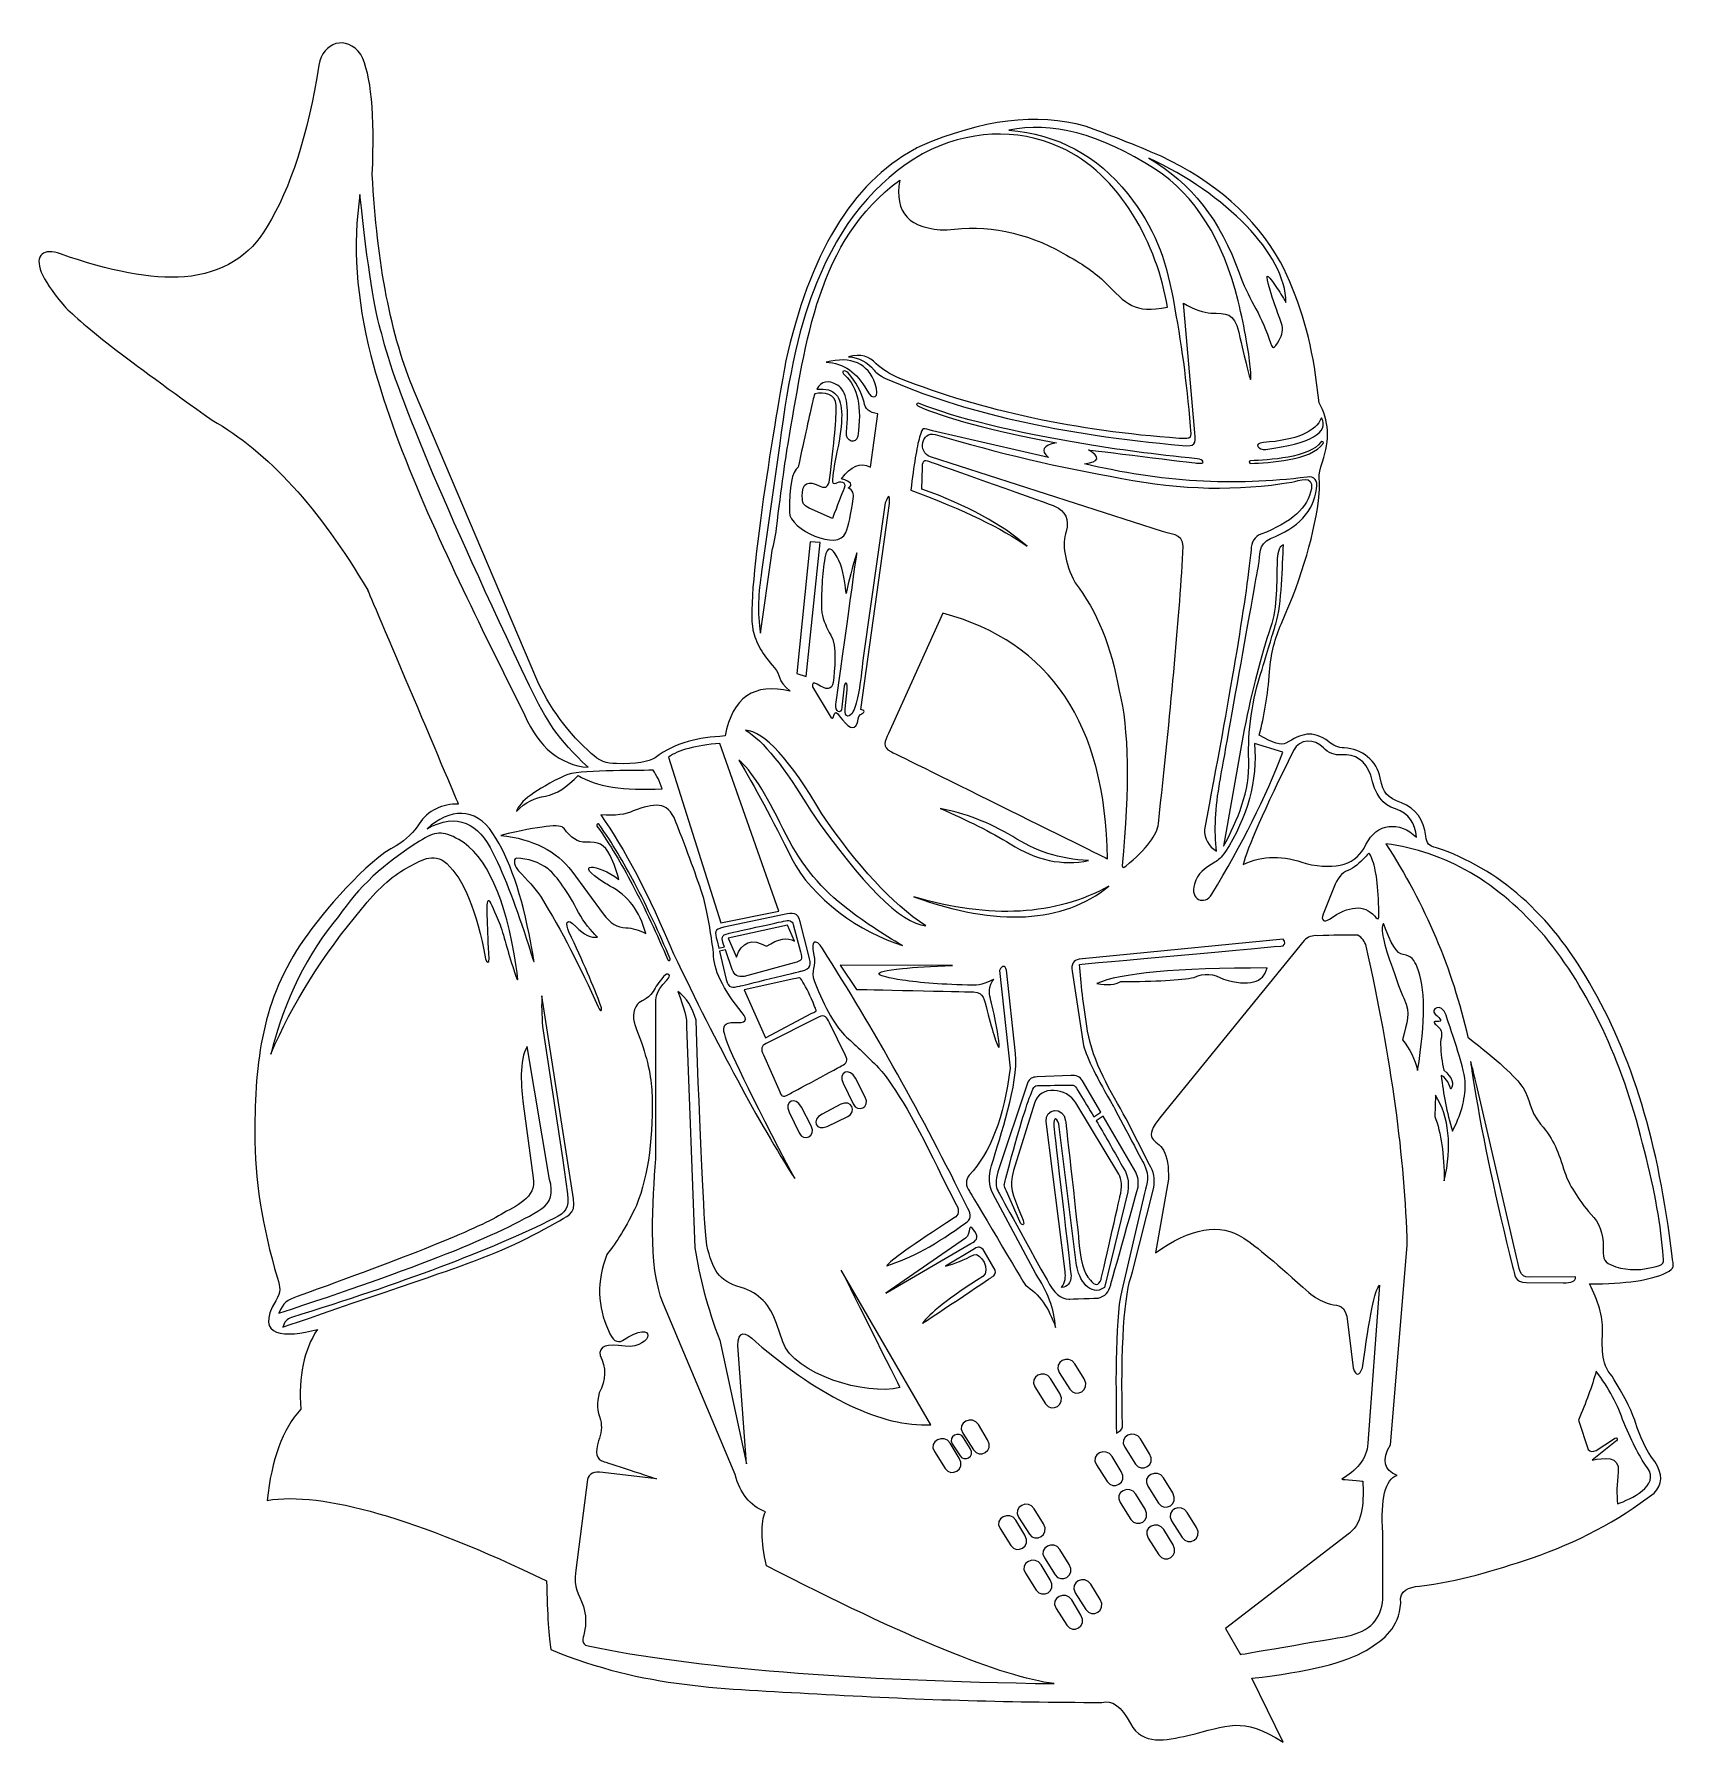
# Model space of a CAD drawing. Header units: centimetres. Extents: x -11.1 to 11.1, y -11.6 to 11.6.
import ezdxf

# ---------------------------------------------------------------- set-up
doc = ezdxf.new("R2010")
doc.units = ezdxf.units.CM
doc.header["$MEASUREMENT"] = 0
doc.layers.add('Layer 1', color=7, linetype='Continuous')

msp = doc.modelspace()

# ---------------------------------------------------------------- linework, layer by layer
at = {"layer": 'Layer 1', "color": 250, "lineweight": 18}
for points, knots in [([(0.86148, 10.10346), (1.70173, 10.46995), (2.44844, 10.56108), (3.10163, 10.37686), (3.10163, 10.37686), (3.10163, 10.37686), (3.10163, 10.37686), (3.42744, 10.26252), (3.76992, 10.12728), (4.12908, 9.97115), (4.12908, 9.97115), (4.12908, 9.97115), (4.12908, 9.97115), (4.85522, 9.63242), (5.39467, 9.15469), (5.74743, 8.53797), (5.74743, 8.53797), (5.74743, 8.53797), (5.74743, 8.53797), (5.98542, 8.07209), (6.14343, 7.56349), (6.22147, 7.01217), (6.22147, 7.01217), (6.22147, 7.01217), (6.22147, 7.01217), (6.22147, 7.01217), (6.27217, 6.63293), (6.27217, 6.63293), (6.27217, 6.63293), (6.27217, 6.63293), (6.27217, 6.63293), (6.40577, 6.39624), (6.42046, 6.13018), (6.31626, 5.83475), (6.31626, 5.83475), (6.31626, 5.83475), (6.31625, 5.83475), (6.23673, 5.63546), (6.2916, 5.57361), (6.27319, 5.40244), (6.27319, 5.40244), (6.27319, 5.40244), (6.27318, 5.40244), (6.21654, 4.87849), (6.04568, 4.29202), (5.76058, 3.64307), (5.76058, 3.64307), (5.76057, 3.64307), (5.76057, 3.64307), (5.6716, 3.45259), (5.61794, 3.2343), (5.5996, 2.98819), (5.5996, 2.98819), (5.5996, 2.98819), (5.5996, 2.98819), (5.57446, 2.67287), (5.52742, 2.3877), (5.45846, 2.13268), (5.45846, 2.13268), (5.45846, 2.13268), (5.45846, 2.13268), (5.64287, 2.02441), (5.7636, 1.9872), (5.82067, 2.02101), (5.82067, 2.02101), (5.82067, 2.02101), (5.82067, 2.02101), (6.03687, 2.14926), (6.16642, 2.21009), (6.40432, 2.04224), (6.40432, 2.04224), (6.40432, 2.04224), (6.40432, 2.04224), (6.45903, 1.99014), (6.52808, 1.9623), (6.61143, 1.95871), (6.61143, 1.95871), (6.61143, 1.95871), (6.61143, 1.95871), (6.84594, 1.94875), (7.05811, 1.78361), (7.0993, 1.55257), (7.0993, 1.55257), (7.0993, 1.55257), (7.0993, 1.55257), (7.13797, 1.3346), (7.18981, 1.29637), (7.38802, 1.21447), (7.38802, 1.21447), (7.38802, 1.21447), (7.38802, 1.21447), (7.58071, 1.13474), (7.69045, 0.98436), (7.71723, 0.76335), (7.71723, 0.76335), (7.71723, 0.76335), (7.71723, 0.76335), (7.72922, 0.664), (7.74773, 0.63111), (7.86132, 0.60677), (7.86132, 0.60677), (7.86132, 0.60677), (7.86132, 0.60677), (8.70815, 0.32097), (9.39862, -0.28941), (9.93272, -1.22437), (9.93272, -1.22437), (9.93272, -1.22437), (9.93272, -1.22437), (10.50362, -2.18018), (10.87705, -3.41425), (11.05301, -4.92653), (11.05301, -4.92653), (11.05301, -4.92653), (11.05301, -4.92653), (11.0696, -5.06924), (11.10272, -5.08127), (10.96895, -5.14908), (10.96895, -5.14908), (10.96894, -5.14908), (10.96894, -5.14908), (10.76963, -5.25011), (10.42421, -5.30006), (9.93266, -5.29892), (9.93266, -5.29892), (9.93266, -5.29892), (9.93266, -5.29892), (10.05345, -5.53048), (10.11259, -5.73922), (10.11009, -5.92512), (10.11009, -5.92512), (10.11009, -5.92512), (10.11009, -5.92512), (10.10722, -6.13885), (10.08099, -6.37245), (10.23912, -6.55127), (10.23912, -6.55127), (10.23912, -6.55127), (10.23912, -6.55127), (10.3997, -6.805), (10.50543, -7.01398), (10.55632, -7.17819), (10.55632, -7.17819), (10.55632, -7.17819), (10.55632, -7.17819), (10.61391, -7.36411), (10.69924, -7.54817), (10.81677, -7.70438), (10.81677, -7.70438), (10.81677, -7.70438), (10.81677, -7.70438), (10.9296, -7.87832), (10.92666, -8.02089), (10.80795, -8.13211), (10.80795, -8.13211), (10.80794, -8.13211), (10.80794, -8.13211), (10.31741, -8.51009), (9.76455, -8.80351), (9.14935, -9.01237), (9.14935, -9.01237), (9.14934, -9.01237), (9.14934, -9.01237), (8.64021, -9.18522), (8.16222, -9.32826), (7.62837, -9.39218), (7.62837, -9.39218), (7.62836, -9.39218), (7.62836, -9.39218), (7.4892, -9.40885), (7.34707, -9.44265), (7.37935, -9.62256), (7.37935, -9.62256), (7.37935, -9.62256), (7.37935, -9.62256), (7.33932, -9.96683), (7.17867, -10.09568), (6.90617, -10.26339), (6.90617, -10.26339), (6.90616, -10.26339), (6.90616, -10.26339), (6.63895, -10.4279), (6.12271, -10.55383), (5.35746, -10.64119), (5.35746, -10.64119), (5.35746, -10.64119), (5.35746, -10.64119), (5.35746, -10.64119), (5.78515, -11.50547), (5.78515, -11.50547), (5.78515, -11.50547), (5.78514, -11.50547), (5.78514, -11.50547), (5.20665, -11.14562), (5.05034, -11.28909), (4.49259, -11.41508), (4.49259, -11.41508), (4.49258, -11.41508), (4.49258, -11.41508), (4.19182, -11.48316), (3.87839, -11.55496), (3.71694, -11.2553), (3.71694, -11.2553), (3.71693, -11.2553), (3.71693, -11.2553), (3.59167, -11.0228), (3.46229, -10.92686), (3.32891, -10.96746), (3.32891, -10.96746), (3.3289, -10.96746), (3.3289, -10.96746), (2.01679, -10.96828), (0.7759, -10.92786), (-0.52812, -10.85203), (-0.52812, -10.85203), (-0.52813, -10.85203), (-0.52813, -10.85203), (-1.78866, -10.77871), (-2.86148, -10.78137), (-4.1391, -10.25088), (-4.1391, -10.25088), (-4.1391, -10.25088), (-4.1391, -10.25088), (-4.16591, -10.09578), (-4.18501, -9.78563), (-4.1964, -9.32041), (-4.1964, -9.32041), (-4.19641, -9.32041), (-4.19641, -9.32041), (-5.96501, -8.47253), (-7.22618, -8.10946), (-7.97994, -8.23121), (-7.97994, -8.23121), (-7.97994, -8.23121), (-7.97994, -8.23121), (-7.92444, -7.6784), (-7.77304, -7.26682), (-7.52573, -6.99646), (-7.52573, -6.99646), (-7.52573, -6.99646), (-7.52573, -6.99646), (-7.55994, -6.55296), (-7.48497, -6.19284), (-7.30084, -5.91609), (-7.30084, -5.91609), (-7.30085, -5.91609), (-7.30085, -5.91609), (-7.72756, -6.03171), (-8.16373, -6.02943), (-7.86403, -5.52829), (-7.86403, -5.52829), (-7.86403, -5.52829), (-7.86403, -5.52829), (-7.7885, -5.40204), (-7.80316, -5.35436), (-7.8422, -5.22252), (-7.8422, -5.22252), (-7.84221, -5.22252), (-7.84221, -5.22252), (-8.04955, -4.52323), (-8.152, -3.87022), (-8.14961, -3.26353), (-8.14961, -3.26353), (-8.14961, -3.26353), (-8.14961, -3.26353), (-8.14574, -2.27348), (-8.05407, -1.45834), (-7.47987, -0.63077), (-7.47987, -0.63077), (-7.47987, -0.63077), (-7.47987, -0.63077), (-7.24421, -0.2912), (-6.61373, 0.45761), (-6.23369, 0.6303), (-6.23369, 0.6303), (-6.23369, 0.6303), (-6.23369, 0.6303), (-6.09381, 0.72149), (-5.98985, 0.82126), (-5.92181, 0.92957), (-5.92181, 0.92957), (-5.92181, 0.92957), (-5.92181, 0.92957), (-5.80837, 1.1104), (-5.60134, 1.20955), (-5.38922, 1.19478), (-5.38922, 1.19478), (-5.38922, 1.19478), (-5.38922, 1.19478), (-5.38923, 1.19478), (-6.61953, 4.09631), (-6.61953, 4.09631), (-6.61953, 4.09631), (-6.61954, 4.09631), (-6.61954, 4.09631), (-7.26914, 5.20134), (-7.97176, 5.96863), (-8.7274, 6.39817), (-8.7274, 6.39817), (-8.72741, 6.39817), (-8.72741, 6.39817), (-9.8696, 7.20643), (-10.54428, 7.72971), (-10.75148, 7.968), (-10.75148, 7.968), (-10.75149, 7.968), (-10.75149, 7.968), (-10.89836, 8.14235), (-10.99521, 8.28691), (-11.04206, 8.40166), (-11.04206, 8.40166), (-11.04207, 8.40166), (-11.04207, 8.40166), (-11.13738, 8.63517), (-11.00387, 8.73138), (-10.78235, 8.64932), (-10.78235, 8.64932), (-10.78235, 8.64932), (-10.78235, 8.64932), (-10.11228, 8.41147), (-9.55224, 8.30709), (-9.10224, 8.33619), (-9.10224, 8.33619), (-9.10224, 8.33619), (-9.10224, 8.33619), (-8.58669, 8.38841), (-8.21333, 8.61625), (-7.98216, 9.01971), (-7.98216, 9.01971), (-7.98216, 9.01971), (-7.98216, 9.01971), (-7.66232, 9.53645), (-7.42817, 10.26545), (-7.27973, 11.20669), (-7.27973, 11.20669), (-7.27973, 11.20669), (-7.27973, 11.20669), (-7.23117, 11.51458), (-6.90518, 11.62376), (-6.71216, 11.348), (-6.71216, 11.348), (-6.71216, 11.348), (-6.71216, 11.348), (-6.57284, 11.084), (-6.52138, 10.54306), (-6.55779, 9.72518), (-6.55779, 9.72518), (-6.55779, 9.72518), (-6.55779, 9.72518), (-6.49435, 8.51385), (-6.30326, 7.53195), (-5.98452, 6.77948), (-5.98452, 6.77948), (-5.98452, 6.77948), (-5.98452, 6.77948), (-5.98452, 6.77948), (-4.32836, 2.8867), (-4.32836, 2.8867), (-4.32836, 2.8867), (-4.32836, 2.8867), (-4.32836, 2.8867), (-4.18188, 2.54243), (-3.87449, 2.12059), (-3.59002, 1.88463), (-3.59002, 1.88463), (-3.59002, 1.88463), (-3.59002, 1.88463), (-3.49114, 1.78613), (-3.37795, 1.73982), (-3.25045, 1.7457), (-3.25045, 1.7457), (-3.25045, 1.7457), (-3.25045, 1.7457), (-2.98355, 1.73941), (-2.80897, 1.76607), (-2.72672, 1.82564), (-2.72672, 1.82564), (-2.72672, 1.82564), (-2.72672, 1.82564), (-2.42257, 2.04599), (-2.15517, 2.09512), (-1.77757, 2.12049), (-1.77757, 2.12049), (-1.77757, 2.12049), (-1.77757, 2.12049), (-1.67743, 2.64259), (-1.38346, 2.84469), (-0.89565, 2.72679), (-0.89565, 2.72679), (-0.89566, 2.72679), (-0.89566, 2.72679), (-1.08385, 2.88197), (-1.01205, 2.94102), (-1.10853, 3.04512), (-1.10853, 3.04512), (-1.10854, 3.04512), (-1.10854, 3.04512), (-1.26722, 3.21624), (-1.3644, 3.38691), (-1.40007, 3.55712), (-1.40007, 3.55712), (-1.40008, 3.55712), (-1.40008, 3.55712), (-1.50201, 4.04328), (-1.07067, 6.58136), (-0.95738, 7.18044), (-0.95738, 7.18044), (-0.95738, 7.18044), (-0.95738, 7.18044), (-0.6379, 8.6419), (-0.05765, 9.60262), (0.78339, 10.06257), (0.78339, 10.06257), (0.78339, 10.06257), (0.78339, 10.06257), (0.80917, 10.07667), (0.83521, 10.0903), (0.86148, 10.10346)], [0, 0, 0, 0, 0.00719424, 0.00719424, 0.00719424, 0.01438849, 0.01438849, 0.01438849, 0.02158273, 0.02158273, 0.02158273, 0.02877698, 0.02877698, 0.02877698, 0.03597122, 0.03597122, 0.03597122, 0.04316547, 0.04316547, 0.04316547, 0.05035971, 0.05035971, 0.05035971, 0.05755396, 0.05755396, 0.05755396, 0.0647482, 0.0647482, 0.0647482, 0.07194245, 0.07194245, 0.07194245, 0.07913669, 0.07913669, 0.07913669, 0.08633094, 0.08633094, 0.08633094, 0.09352518, 0.09352518, 0.09352518, 0.10071942, 0.10071942, 0.10071942, 0.10791367, 0.10791367, 0.10791367, 0.11510791, 0.11510791, 0.11510791, 0.12230216, 0.12230216, 0.12230216, 0.1294964, 0.1294964, 0.1294964, 0.13669065, 0.13669065, 0.13669065, 0.14388489, 0.14388489, 0.14388489, 0.15107914, 0.15107914, 0.15107914, 0.15827338, 0.15827338, 0.15827338, 0.16546763, 0.16546763, 0.16546763, 0.17266187, 0.17266187, 0.17266187, 0.17985612, 0.17985612, 0.17985612, 0.18705036, 0.18705036, 0.18705036, 0.1942446, 0.1942446, 0.1942446, 0.20143885, 0.20143885, 0.20143885, 0.20863309, 0.20863309, 0.20863309, 0.21582734, 0.21582734, 0.21582734, 0.22302158, 0.22302158, 0.22302158, 0.23021583, 0.23021583, 0.23021583, 0.23741007, 0.23741007, 0.23741007, 0.24460432, 0.24460432, 0.24460432, 0.25179856, 0.25179856, 0.25179856, 0.25899281, 0.25899281, 0.25899281, 0.26618705, 0.26618705, 0.26618705, 0.27338129, 0.27338129, 0.27338129, 0.28057554, 0.28057554, 0.28057554, 0.28776978, 0.28776978, 0.28776978, 0.29496403, 0.29496403, 0.29496403, 0.30215827, 0.30215827, 0.30215827, 0.30935252, 0.30935252, 0.30935252, 0.31654676, 0.31654676, 0.31654676, 0.32374101, 0.32374101, 0.32374101, 0.33093525, 0.33093525, 0.33093525, 0.3381295, 0.3381295, 0.3381295, 0.34532374, 0.34532374, 0.34532374, 0.35251799, 0.35251799, 0.35251799, 0.35971223, 0.35971223, 0.35971223, 0.36690647, 0.36690647, 0.36690647, 0.37410072, 0.37410072, 0.37410072, 0.38129496, 0.38129496, 0.38129496, 0.38848921, 0.38848921, 0.38848921, 0.39568345, 0.39568345, 0.39568345, 0.4028777, 0.4028777, 0.4028777, 0.41007194, 0.41007194, 0.41007194, 0.41726619, 0.41726619, 0.41726619, 0.42446043, 0.42446043, 0.42446043, 0.43165468, 0.43165468, 0.43165468, 0.43884892, 0.43884892, 0.43884892, 0.44604317, 0.44604317, 0.44604317, 0.45323741, 0.45323741, 0.45323741, 0.46043165, 0.46043165, 0.46043165, 0.4676259, 0.4676259, 0.4676259, 0.47482014, 0.47482014, 0.47482014, 0.48201439, 0.48201439, 0.48201439, 0.48920863, 0.48920863, 0.48920863, 0.49640288, 0.49640288, 0.49640288, 0.50359712, 0.50359712, 0.50359712, 0.51079137, 0.51079137, 0.51079137, 0.51798561, 0.51798561, 0.51798561, 0.52517986, 0.52517986, 0.52517986, 0.5323741, 0.5323741, 0.5323741, 0.53956835, 0.53956835, 0.53956835, 0.54676259, 0.54676259, 0.54676259, 0.55395683, 0.55395683, 0.55395683, 0.56115108, 0.56115108, 0.56115108, 0.56834532, 0.56834532, 0.56834532, 0.57553957, 0.57553957, 0.57553957, 0.58273381, 0.58273381, 0.58273381, 0.58992806, 0.58992806, 0.58992806, 0.5971223, 0.5971223, 0.5971223, 0.60431655, 0.60431655, 0.60431655, 0.61151079, 0.61151079, 0.61151079, 0.61870504, 0.61870504, 0.61870504, 0.62589928, 0.62589928, 0.62589928, 0.63309353, 0.63309353, 0.63309353, 0.64028777, 0.64028777, 0.64028777, 0.64748201, 0.64748201, 0.64748201, 0.65467626, 0.65467626, 0.65467626, 0.6618705, 0.6618705, 0.6618705, 0.66906475, 0.66906475, 0.66906475, 0.67625899, 0.67625899, 0.67625899, 0.68345324, 0.68345324, 0.68345324, 0.69064748, 0.69064748, 0.69064748, 0.69784173, 0.69784173, 0.69784173, 0.70503597, 0.70503597, 0.70503597, 0.71223022, 0.71223022, 0.71223022, 0.71942446, 0.71942446, 0.71942446, 0.72661871, 0.72661871, 0.72661871, 0.73381295, 0.73381295, 0.73381295, 0.74100719, 0.74100719, 0.74100719, 0.74820144, 0.74820144, 0.74820144, 0.75539568, 0.75539568, 0.75539568, 0.76258993, 0.76258993, 0.76258993, 0.76978417, 0.76978417, 0.76978417, 0.77697842, 0.77697842, 0.77697842, 0.78417266, 0.78417266, 0.78417266, 0.79136691, 0.79136691, 0.79136691, 0.79856115, 0.79856115, 0.79856115, 0.8057554, 0.8057554, 0.8057554, 0.81294964, 0.81294964, 0.81294964, 0.82014388, 0.82014388, 0.82014388, 0.82733813, 0.82733813, 0.82733813, 0.83453237, 0.83453237, 0.83453237, 0.84172662, 0.84172662, 0.84172662, 0.84892086, 0.84892086, 0.84892086, 0.85611511, 0.85611511, 0.85611511, 0.86330935, 0.86330935, 0.86330935, 0.8705036, 0.8705036, 0.8705036, 0.87769784, 0.87769784, 0.87769784, 0.88489209, 0.88489209, 0.88489209, 0.89208633, 0.89208633, 0.89208633, 0.89928058, 0.89928058, 0.89928058, 0.90647482, 0.90647482, 0.90647482, 0.91366906, 0.91366906, 0.91366906, 0.92086331, 0.92086331, 0.92086331, 0.92805755, 0.92805755, 0.92805755, 0.9352518, 0.9352518, 0.9352518, 0.94244604, 0.94244604, 0.94244604, 0.94964029, 0.94964029, 0.94964029, 0.95683453, 0.95683453, 0.95683453, 0.96402878, 0.96402878, 0.96402878, 0.97122302, 0.97122302, 0.97122302, 0.97841727, 0.97841727, 0.97841727, 0.98561151, 0.98561151, 0.98561151, 0.99280576, 0.99280576, 0.99280576, 1, 1, 1, 1]), ([(4.05076, 9.79845), (4.59168, 9.44122), (4.9665, 8.8459), (5.17523, 8.01249), (5.17523, 8.01249), (5.17523, 8.01249), (5.17523, 8.01249), (5.26439, 7.62029), (5.31832, 7.32372), (5.33698, 7.12278), (5.33698, 7.12278), (5.33698, 7.12278), (5.33698, 7.12278), (5.36059, 6.86861), (5.34425, 6.91094), (5.29107, 7.12531), (5.29107, 7.12531), (5.29107, 7.12531), (5.29107, 7.12531), (5.26311, 7.23799), (5.2266, 7.39256), (5.18156, 7.58902), (5.18156, 7.58902), (5.18156, 7.58902), (5.18156, 7.58902), (5.11873, 7.8629), (5.01511, 7.83932), (4.8026, 7.84755), (4.8026, 7.84755), (4.8026, 7.84755), (4.8026, 7.84755), (4.70804, 7.85127), (4.58529, 7.89593), (4.43437, 7.98155), (4.43437, 7.98155), (4.43437, 7.98155), (4.43437, 7.98155), (4.43437, 7.98155), (4.58591, 6.22655), (4.58591, 6.22655), (4.58591, 6.22655), (4.58591, 6.22655), (4.58591, 6.22655), (4.59947, 6.06918), (4.59353, 6.03905), (4.4207, 6.05435), (4.4207, 6.05435), (4.42069, 6.05435), (4.42069, 6.05435), (2.76572, 6.20119), (1.42452, 6.50403), (0.3971, 6.96286), (0.3971, 6.96286), (0.3971, 6.96286), (0.3971, 6.96286), (0.31852, 7.0006), (0.26706, 7.03807), (0.24274, 7.07529), (0.24274, 7.07529), (0.24274, 7.07529), (0.24274, 7.07529), (0.1511, 7.1854), (0.03572, 7.24493), (-0.10342, 7.25388), (-0.10342, 7.25388), (-0.10342, 7.25388), (-0.10342, 7.25388), (0.05651, 7.29779), (0.18071, 7.26619), (0.2692, 7.15907), (0.2692, 7.15907), (0.2692, 7.15907), (0.2692, 7.15907), (0.35066, 7.08605), (0.45722, 7.02063), (0.58888, 6.96283), (0.58888, 6.96283), (0.58888, 6.96283), (0.58888, 6.96283), (1.71561, 6.52063), (2.97763, 6.25005), (4.37489, 6.1511), (4.37489, 6.1511), (4.37489, 6.1511), (4.37489, 6.1511), (4.55669, 6.1383), (4.53575, 6.14645), (4.52269, 6.31238), (4.52269, 6.31238), (4.52269, 6.31238), (4.52269, 6.31238), (4.47367, 6.93514), (4.40444, 7.43155), (4.29101, 8.04585), (4.29101, 8.04585), (4.29101, 8.04585), (4.29101, 8.04585), (4.18833, 8.60122), (4.04059, 9.00295), (3.67817, 9.46067), (3.67817, 9.46067), (3.67816, 9.46067), (3.67816, 9.46067), (3.26523, 9.98218), (2.72798, 10.2697), (2.06638, 10.32321), (2.06638, 10.32321), (2.06638, 10.32321), (2.06638, 10.32321), (2.63289, 10.44989), (3.29435, 10.27497), (4.05076, 9.79845)], [0, 0, 0, 0, 0.02702703, 0.02702703, 0.02702703, 0.05405405, 0.05405405, 0.05405405, 0.08108108, 0.08108108, 0.08108108, 0.10810811, 0.10810811, 0.10810811, 0.13513514, 0.13513514, 0.13513514, 0.16216216, 0.16216216, 0.16216216, 0.18918919, 0.18918919, 0.18918919, 0.21621622, 0.21621622, 0.21621622, 0.24324324, 0.24324324, 0.24324324, 0.27027027, 0.27027027, 0.27027027, 0.2972973, 0.2972973, 0.2972973, 0.32432432, 0.32432432, 0.32432432, 0.35135135, 0.35135135, 0.35135135, 0.37837838, 0.37837838, 0.37837838, 0.40540541, 0.40540541, 0.40540541, 0.43243243, 0.43243243, 0.43243243, 0.45945946, 0.45945946, 0.45945946, 0.48648649, 0.48648649, 0.48648649, 0.51351351, 0.51351351, 0.51351351, 0.54054054, 0.54054054, 0.54054054, 0.56756757, 0.56756757, 0.56756757, 0.59459459, 0.59459459, 0.59459459, 0.62162162, 0.62162162, 0.62162162, 0.64864865, 0.64864865, 0.64864865, 0.67567568, 0.67567568, 0.67567568, 0.7027027, 0.7027027, 0.7027027, 0.72972973, 0.72972973, 0.72972973, 0.75675676, 0.75675676, 0.75675676, 0.78378378, 0.78378378, 0.78378378, 0.81081081, 0.81081081, 0.81081081, 0.83783784, 0.83783784, 0.83783784, 0.86486486, 0.86486486, 0.86486486, 0.89189189, 0.89189189, 0.89189189, 0.91891892, 0.91891892, 0.91891892, 0.94594595, 0.94594595, 0.94594595, 0.97297297, 0.97297297, 0.97297297, 1, 1, 1, 1]), ([(2.76548, 10.09115), (3.56845, 9.73896), (4.08428, 8.75601), (4.21551, 7.92769), (4.21551, 7.92769), (4.2155, 7.92769), (4.2155, 7.92769), (3.75992, 7.83782), (3.66294, 7.96877), (3.36918, 8.2654), (3.36918, 8.2654), (3.36918, 8.2654), (3.36918, 8.2654), (3.25044, 8.38523), (3.06071, 8.51669), (2.80002, 8.65973), (2.80002, 8.65973), (2.80001, 8.65973), (2.80001, 8.65973), (2.29087, 8.94537), (1.76759, 9.04975), (1.23017, 8.97285), (1.23017, 8.97285), (1.23016, 8.97285), (1.23016, 8.97285), (0.72065, 8.98056), (0.50752, 9.20546), (0.59077, 9.64755), (0.59077, 9.64755), (0.59076, 9.64755), (0.59076, 9.64755), (-0.53045, 8.84096), (-0.68505, 7.42993), (-0.90519, 6.18973), (-0.90519, 6.18973), (-0.90519, 6.18973), (-0.90519, 6.18973), (-0.95695, 5.89827), (-1.01539, 5.47956), (-1.08047, 4.9336), (-1.08047, 4.9336), (-1.08047, 4.9336), (-1.08047, 4.9336), (-1.09123, 4.8034), (-1.13262, 4.68761), (-1.15041, 4.5599), (-1.15041, 4.5599), (-1.15041, 4.5599), (-1.15041, 4.5599), (-1.15041, 4.5599), (-1.29652, 3.51148), (-1.29652, 3.51148), (-1.29652, 3.51148), (-1.29652, 3.51148), (-1.29652, 3.51148), (-1.34781, 3.7903), (-1.32274, 4.0672), (-1.28327, 4.34523), (-1.28327, 4.34523), (-1.28327, 4.34523), (-1.28327, 4.34523), (-1.28327, 4.34523), (-1.04072, 6.05152), (-1.04072, 6.05152), (-1.04072, 6.05152), (-1.04072, 6.05152), (-1.04072, 6.05152), (-0.91813, 7.02187), (-0.75055, 7.75536), (-0.53797, 8.252), (-0.53797, 8.252), (-0.53797, 8.252), (-0.53797, 8.252), (-0.21991, 9.0501), (0.25782, 9.63365), (0.8952, 10.00265), (0.8952, 10.00265), (0.8952, 10.00265), (0.8952, 10.00265), (1.52961, 10.33016), (2.15303, 10.35966), (2.76548, 10.09115)], [0, 0, 0, 0, 0.03703704, 0.03703704, 0.03703704, 0.07407407, 0.07407407, 0.07407407, 0.11111111, 0.11111111, 0.11111111, 0.14814815, 0.14814815, 0.14814815, 0.18518519, 0.18518519, 0.18518519, 0.22222222, 0.22222222, 0.22222222, 0.25925926, 0.25925926, 0.25925926, 0.2962963, 0.2962963, 0.2962963, 0.33333333, 0.33333333, 0.33333333, 0.37037037, 0.37037037, 0.37037037, 0.40740741, 0.40740741, 0.40740741, 0.44444444, 0.44444444, 0.44444444, 0.48148148, 0.48148148, 0.48148148, 0.51851852, 0.51851852, 0.51851852, 0.55555556, 0.55555556, 0.55555556, 0.59259259, 0.59259259, 0.59259259, 0.62962963, 0.62962963, 0.62962963, 0.66666667, 0.66666667, 0.66666667, 0.7037037, 0.7037037, 0.7037037, 0.74074074, 0.74074074, 0.74074074, 0.77777778, 0.77777778, 0.77777778, 0.81481481, 0.81481481, 0.81481481, 0.85185185, 0.85185185, 0.85185185, 0.88888889, 0.88888889, 0.88888889, 0.92592593, 0.92592593, 0.92592593, 0.96296296, 0.96296296, 0.96296296, 1, 1, 1, 1]), ([(3.96377, 9.94527), (5.00371, 9.46171), (5.82097, 8.64735), (5.82025, 7.99168), (5.82025, 7.99168), (5.82025, 7.99168), (5.82025, 7.99168), (5.77727, 8.0663), (5.73168, 8.13855), (5.68348, 8.2084), (5.68348, 8.2084), (5.68348, 8.2084), (5.68348, 8.2084), (5.5428, 8.41232), (5.54118, 8.39202), (5.60812, 8.15692), (5.60812, 8.15692), (5.60812, 8.15692), (5.60812, 8.15692), (5.64062, 8.04281), (5.69224, 7.89295), (5.76296, 7.70736), (5.76296, 7.70736), (5.76296, 7.70736), (5.76296, 7.70736), (5.78454, 7.62711), (5.77366, 7.55185), (5.73035, 7.48158), (5.73035, 7.48158), (5.73035, 7.48158), (5.73035, 7.48158), (5.65499, 7.35936), (5.64521, 7.33397), (5.59286, 7.49551), (5.59286, 7.49551), (5.59286, 7.49551), (5.59286, 7.49551), (5.47552, 7.85743), (5.3, 8.05967), (5.18569, 8.39029), (5.18569, 8.39029), (5.18569, 8.39029), (5.18569, 8.39029), (4.94251, 9.09367), (4.53516, 9.612), (3.96377, 9.94527)], [0, 0, 0, 0, 0.06666667, 0.06666667, 0.06666667, 0.13333333, 0.13333333, 0.13333333, 0.2, 0.2, 0.2, 0.26666667, 0.26666667, 0.26666667, 0.33333333, 0.33333333, 0.33333333, 0.4, 0.4, 0.4, 0.46666667, 0.46666667, 0.46666667, 0.53333333, 0.53333333, 0.53333333, 0.6, 0.6, 0.6, 0.66666667, 0.66666667, 0.66666667, 0.73333333, 0.73333333, 0.73333333, 0.8, 0.8, 0.8, 0.86666667, 0.86666667, 0.86666667, 0.93333333, 0.93333333, 0.93333333, 1, 1, 1, 1]), ([(-6.72439, 9.45265), (-6.62147, 8.47463), (-6.52297, 7.8455), (-6.4289, 7.56526), (-6.4289, 7.56526), (-6.4289, 7.56526), (-6.4289, 7.56526), (-6.25047, 6.81804), (-5.58318, 5.22973), (-4.42705, 2.80036), (-4.42705, 2.80036), (-4.42705, 2.80036), (-4.42705, 2.80036), (-4.1908, 2.30398), (-4.04637, 2.0901), (-3.63312, 1.6959), (-3.63312, 1.6959), (-3.63312, 1.6959), (-3.63313, 1.6959), (-4.01666, 1.72991), (-4.30183, 1.96362), (-4.48862, 2.39705), (-4.48862, 2.39705), (-4.48862, 2.39705), (-4.48862, 2.39705), (-4.48862, 2.39705), (-5.06631, 3.56125), (-5.06631, 3.56125), (-5.06631, 3.56125), (-5.06631, 3.56125), (-5.06632, 3.56125), (-5.61693, 4.70075), (-6.26036, 6.04211), (-6.57593, 7.27158), (-6.57593, 7.27158), (-6.57593, 7.27158), (-6.57593, 7.27158), (-6.77524, 8.04803), (-6.82474, 8.77505), (-6.72439, 9.45265)], [0, 0, 0, 0, 0.07692308, 0.07692308, 0.07692308, 0.15384615, 0.15384615, 0.15384615, 0.23076923, 0.23076923, 0.23076923, 0.30769231, 0.30769231, 0.30769231, 0.38461538, 0.38461538, 0.38461538, 0.46153846, 0.46153846, 0.46153846, 0.53846154, 0.53846154, 0.53846154, 0.61538462, 0.61538462, 0.61538462, 0.69230769, 0.69230769, 0.69230769, 0.76923077, 0.76923077, 0.76923077, 0.84615385, 0.84615385, 0.84615385, 0.92307692, 0.92307692, 0.92307692, 1, 1, 1, 1]), ([(-0.40989, 7.18332), (-0.0663, 7.26733), (0.15621, 7.16904), (0.25764, 6.88847), (0.25764, 6.88847), (0.25764, 6.88847), (0.25764, 6.88847), (0.32559, 6.70024), (0.22328, 6.64793), (0.14105, 6.80276), (0.14105, 6.80276), (0.14105, 6.80276), (0.14105, 6.80276), (0.01285, 7.04423), (-0.17081, 7.17108), (-0.40989, 7.18332)], [0, 0, 0, 0, 0.2, 0.2, 0.2, 0.4, 0.4, 0.4, 0.6, 0.6, 0.6, 0.8, 0.8, 0.8, 1, 1, 1, 1]), ([(-0.04169, 5.33727), (-0.07172, 5.12213), (-0.10502, 4.96802), (-0.14156, 4.87495), (-0.14156, 4.87495), (-0.14156, 4.87495), (-0.14156, 4.87495), (-0.24456, 4.61243), (-0.90299, 4.91489), (-0.90599, 5.14987), (-0.90599, 5.14987), (-0.90599, 5.14987), (-0.90599, 5.14987), (-0.91048, 5.49815), (-0.8708, 5.70245), (-0.78691, 5.76278), (-0.78691, 5.76278), (-0.78691, 5.76278), (-0.78691, 5.76278), (-0.6999, 6.16724), (-0.63375, 6.46635), (-0.58844, 6.66011), (-0.58844, 6.66011), (-0.58844, 6.66011), (-0.58844, 6.66011), (-0.58113, 6.69403), (-0.57267, 6.72459), (-0.56306, 6.75176), (-0.56306, 6.75176), (-0.56306, 6.75176), (-0.56306, 6.75176), (-0.43553, 6.78342), (-0.27515, 6.75397), (-0.27238, 6.59869), (-0.27238, 6.59869), (-0.27238, 6.59869), (-0.27238, 6.59869), (-0.26929, 6.42844), (-0.29945, 6.09258), (-0.36286, 5.59114), (-0.36286, 5.59114), (-0.36286, 5.59114), (-0.36286, 5.59114), (-0.37581, 5.49976), (-0.41494, 5.46906), (-0.48024, 5.49904), (-0.48024, 5.49904), (-0.48024, 5.49904), (-0.48025, 5.49904), (-0.65735, 5.59254), (-0.74094, 5.54807), (-0.73101, 5.36564), (-0.73101, 5.36564), (-0.73101, 5.36564), (-0.73101, 5.36564), (-0.73279, 5.27578), (-0.71461, 5.24113), (-0.6365, 5.20625), (-0.6365, 5.20625), (-0.6365, 5.20625), (-0.6365, 5.20625), (-0.6365, 5.20625), (-0.32196, 5.06576), (-0.32196, 5.06576), (-0.32196, 5.06576), (-0.32196, 5.06576), (-0.32196, 5.06576), (-0.25524, 5.24629), (-0.20235, 5.38315), (-0.1633, 5.47629), (-0.1633, 5.47629), (-0.1633, 5.47629), (-0.1633, 5.47629), (-0.12649, 5.56419), (-0.22321, 5.58243), (-0.27455, 5.542), (-0.27455, 5.542), (-0.27455, 5.542), (-0.27455, 5.542), (-0.30917, 5.53051), (-0.32572, 5.54738), (-0.32421, 5.59258), (-0.32421, 5.59258), (-0.32421, 5.59258), (-0.32421, 5.59258), (-0.30964, 5.71889), (-0.28999, 5.84264), (-0.26267, 5.96673), (-0.26267, 5.96673), (-0.26267, 5.96673), (-0.26267, 5.96673), (-0.17253, 6.37617), (-0.17572, 6.63464), (-0.27248, 6.74213), (-0.27248, 6.74213), (-0.27248, 6.74213), (-0.27248, 6.74213), (-0.32396, 6.80299), (-0.41142, 6.82759), (-0.53487, 6.81595), (-0.53487, 6.81595), (-0.53487, 6.81595), (-0.53487, 6.81595), (-0.47362, 6.92757), (-0.38049, 6.94617), (-0.25551, 6.87178), (-0.25551, 6.87178), (-0.25551, 6.87178), (-0.25551, 6.87178), (-0.13356, 6.79931), (-0.0932, 6.58637), (-0.13443, 6.23297), (-0.13443, 6.23297), (-0.13443, 6.23297), (-0.13443, 6.23297), (-0.14899, 6.10757), (0.00043, 6.05941), (0.01904, 6.18098), (0.01904, 6.18098), (0.01904, 6.18098), (0.01904, 6.18098), (0.07885, 6.57142), (0.02045, 6.8471), (-0.15617, 7.00801), (-0.15617, 7.00801), (-0.15617, 7.00801), (-0.15617, 7.00801), (-0.21439, 7.06097), (-0.15926, 7.09154), (-0.11075, 7.03697), (-0.11075, 7.03697), (-0.11075, 7.03697), (-0.11075, 7.03697), (-0.00488, 6.918), (0.067, 6.78544), (0.1049, 6.63932), (0.1049, 6.63932), (0.1049, 6.63932), (0.1049, 6.63932), (0.11808, 6.54916), (0.17982, 6.49772), (0.29011, 6.48498), (0.29011, 6.48498), (0.29011, 6.48498), (0.29011, 6.48498), (0.29011, 6.48498), (0.19091, 5.76175), (0.19091, 5.76175), (0.19091, 5.76175), (0.19091, 5.76175), (0.1909, 5.76175), (0.05582, 5.83069), (-0.07428, 5.77814), (-0.19937, 5.60408), (-0.19937, 5.60408), (-0.19937, 5.60408), (-0.19937, 5.60408), (-0.0682, 5.56304), (-0.03842, 5.52187), (-0.11004, 5.48059), (-0.11004, 5.48059), (-0.11004, 5.48059), (-0.11004, 5.48059), (-0.04851, 5.44806), (-0.02573, 5.40029), (-0.04169, 5.33727)], [0, 0, 0, 0, 0.01818182, 0.01818182, 0.01818182, 0.03636364, 0.03636364, 0.03636364, 0.05454545, 0.05454545, 0.05454545, 0.07272727, 0.07272727, 0.07272727, 0.09090909, 0.09090909, 0.09090909, 0.10909091, 0.10909091, 0.10909091, 0.12727273, 0.12727273, 0.12727273, 0.14545455, 0.14545455, 0.14545455, 0.16363636, 0.16363636, 0.16363636, 0.18181818, 0.18181818, 0.18181818, 0.2, 0.2, 0.2, 0.21818182, 0.21818182, 0.21818182, 0.23636364, 0.23636364, 0.23636364, 0.25454545, 0.25454545, 0.25454545, 0.27272727, 0.27272727, 0.27272727, 0.29090909, 0.29090909, 0.29090909, 0.30909091, 0.30909091, 0.30909091, 0.32727273, 0.32727273, 0.32727273, 0.34545455, 0.34545455, 0.34545455, 0.36363636, 0.36363636, 0.36363636, 0.38181818, 0.38181818, 0.38181818, 0.4, 0.4, 0.4, 0.41818182, 0.41818182, 0.41818182, 0.43636364, 0.43636364, 0.43636364, 0.45454545, 0.45454545, 0.45454545, 0.47272727, 0.47272727, 0.47272727, 0.49090909, 0.49090909, 0.49090909, 0.50909091, 0.50909091, 0.50909091, 0.52727273, 0.52727273, 0.52727273, 0.54545455, 0.54545455, 0.54545455, 0.56363636, 0.56363636, 0.56363636, 0.58181818, 0.58181818, 0.58181818, 0.6, 0.6, 0.6, 0.61818182, 0.61818182, 0.61818182, 0.63636364, 0.63636364, 0.63636364, 0.65454545, 0.65454545, 0.65454545, 0.67272727, 0.67272727, 0.67272727, 0.69090909, 0.69090909, 0.69090909, 0.70909091, 0.70909091, 0.70909091, 0.72727273, 0.72727273, 0.72727273, 0.74545455, 0.74545455, 0.74545455, 0.76363636, 0.76363636, 0.76363636, 0.78181818, 0.78181818, 0.78181818, 0.8, 0.8, 0.8, 0.81818182, 0.81818182, 0.81818182, 0.83636364, 0.83636364, 0.83636364, 0.85454545, 0.85454545, 0.85454545, 0.87272727, 0.87272727, 0.87272727, 0.89090909, 0.89090909, 0.89090909, 0.90909091, 0.90909091, 0.90909091, 0.92727273, 0.92727273, 0.92727273, 0.94545455, 0.94545455, 0.94545455, 0.96363636, 0.96363636, 0.96363636, 0.98181818, 0.98181818, 0.98181818, 1, 1, 1, 1]), ([(3.09298, 5.80739), (4.11057, 5.55736), (5.11598, 5.49708), (6.1092, 5.62656), (6.1092, 5.62656), (6.1092, 5.62656), (6.1092, 5.62656), (6.20982, 5.63835), (6.25245, 5.58543), (6.23709, 5.4678), (6.23709, 5.4678), (6.23709, 5.4678), (6.23709, 5.4678), (6.19658, 5.16306), (5.98786, 4.93815), (5.61089, 4.79308), (5.61089, 4.79308), (5.61088, 4.79308), (5.61088, 4.79308), (5.4415, 4.71622), (5.47476, 4.57403), (5.44897, 4.42966), (5.44897, 4.42966), (5.44897, 4.42966), (5.44897, 4.42966), (5.44896, 4.42966), (4.92731, 1.50771), (4.92731, 1.50771), (4.92731, 1.50771), (4.92731, 1.50771), (4.92731, 1.50771), (4.86238, 1.14845), (4.84695, 0.8324), (4.88101, 0.55956), (4.88101, 0.55956), (4.88101, 0.55956), (4.881, 0.55956), (4.77204, 0.62841), (4.71692, 0.72616), (4.71564, 0.85281), (4.71564, 0.85281), (4.71564, 0.85281), (4.71564, 0.85281), (5.06374, 2.66447), (5.27468, 3.92639), (5.34844, 4.63856), (5.34844, 4.63856), (5.34844, 4.63856), (5.34844, 4.63856), (5.35289, 4.75024), (5.39662, 4.82153), (5.47961, 4.85244), (5.47961, 4.85244), (5.47961, 4.85244), (5.47961, 4.85244), (5.8982, 5.00954), (6.12678, 5.21458), (6.16531, 5.46759), (6.16531, 5.46759), (6.16531, 5.46759), (6.16531, 5.46759), (6.19569, 5.66733), (5.99969, 5.5756), (5.90217, 5.55909), (5.90217, 5.55909), (5.90216, 5.55909), (5.90216, 5.55909), (5.1696, 5.43485), (4.40117, 5.4515), (3.59687, 5.60905), (3.59687, 5.60905), (3.59686, 5.60905), (3.59686, 5.60905), (2.76459, 5.75365), (1.92121, 5.95179), (1.06672, 6.20349), (1.06672, 6.20349), (1.06671, 6.20349), (1.06671, 6.20349), (0.88728, 6.25629), (0.82455, 5.95864), (1.00686, 5.90009), (1.00686, 5.90009), (1.00686, 5.90009), (1.00686, 5.90009), (1.00686, 5.90009), (4.1504, 4.89045), (4.1504, 4.89045), (4.1504, 4.89045), (4.1504, 4.89045), (4.1504, 4.89045), (4.31613, 4.83726), (4.45715, 4.85356), (4.42597, 4.60375), (4.42597, 4.60375), (4.42597, 4.60375), (4.42597, 4.60375), (4.36993, 3.66761), (4.25896, 2.44392), (4.09307, 0.93269), (4.09307, 0.93269), (4.09307, 0.93269), (4.09307, 0.93269), (4.08024, 0.78514), (3.93325, 0.59331), (3.6521, 0.35721), (3.6521, 0.35721), (3.6521, 0.35721), (3.6521, 0.35721), (3.61997, 0.33053), (3.60306, 0.33274), (3.60138, 0.36384), (3.60138, 0.36384), (3.60138, 0.36384), (3.60138, 0.36384), (3.70519, 1.42798), (3.69197, 2.21733), (3.56171, 2.73189), (3.56171, 2.73189), (3.56171, 2.73189), (3.5617, 2.73189), (3.45686, 3.33068), (3.25771, 3.81797), (2.96424, 4.19375), (2.96424, 4.19375), (2.96424, 4.19375), (2.96423, 4.19375), (2.8231, 4.48099), (2.78269, 4.71324), (2.84299, 4.89051), (2.84299, 4.89051), (2.84299, 4.89051), (2.84299, 4.89051), (2.88735, 5.05283), (2.83521, 5.16751), (2.68656, 5.23455), (2.68656, 5.23455), (2.68656, 5.23455), (2.68656, 5.23455), (2.68655, 5.23455), (1.02475, 5.82516), (1.02475, 5.82516), (1.02475, 5.82516), (1.02475, 5.82516), (1.02474, 5.82516), (0.93078, 5.85857), (0.8998, 5.8789), (0.89691, 5.76161), (0.89691, 5.76161), (0.89691, 5.76161), (0.89691, 5.76161), (0.89691, 5.76161), (0.8896, 5.46388), (0.8896, 5.46388), (0.8896, 5.46388), (0.8896, 5.46388), (0.8896, 5.46388), (1.49893, 5.24533), (1.97371, 4.98809), (2.31395, 4.69217), (2.31395, 4.69217), (2.31394, 4.69217), (2.31394, 4.69217), (1.98009, 4.9296), (1.45536, 5.18206), (0.73973, 5.44954), (0.73973, 5.44954), (0.73973, 5.44954), (0.73973, 5.44954), (0.77961, 5.79152), (0.81911, 6.03043), (0.8582, 6.16629), (0.8582, 6.16629), (0.8582, 6.16629), (0.8582, 6.16629), (0.90164, 6.31721), (0.89442, 6.28596), (1.03476, 6.25362), (1.03476, 6.25362), (1.03476, 6.25362), (1.03476, 6.25362), (1.03476, 6.25362), (2.60509, 5.89166), (2.60509, 5.89166), (2.60509, 5.89166), (2.60509, 5.89166), (2.60508, 5.89166), (2.48991, 5.98637), (2.52556, 6.05252), (2.71205, 6.09012), (2.71205, 6.09012), (2.71204, 6.09012), (2.71204, 6.09012), (1.81464, 6.26163), (1.1881, 6.42866), (0.8324, 6.5912), (0.8324, 6.5912), (0.8324, 6.5912), (0.8324, 6.5912), (0.80677, 6.61502), (0.81008, 6.62641), (0.84233, 6.62538), (0.84233, 6.62538), (0.84233, 6.62538), (0.84233, 6.62538), (1.36485, 6.42088), (2.12039, 6.23641), (3.10895, 6.07198), (3.10895, 6.07198), (3.10895, 6.07198), (3.10895, 6.07198), (3.52976, 5.99981), (4.03304, 5.93395), (4.61876, 5.87441), (4.61876, 5.87441), (4.61876, 5.87441), (4.61876, 5.87441), (4.70823, 5.86536), (4.74761, 5.79839), (4.60972, 5.81528), (4.60972, 5.81528), (4.60972, 5.81528), (4.60972, 5.81528), (4.60971, 5.81528), (3.14483, 5.99487), (3.14483, 5.99487), (3.14483, 5.99487), (3.14483, 5.99487), (3.14483, 5.99487), (3.31283, 5.89589), (3.29555, 5.8334), (3.09298, 5.80739)], [0, 0, 0, 0, 0.01298701, 0.01298701, 0.01298701, 0.02597403, 0.02597403, 0.02597403, 0.03896104, 0.03896104, 0.03896104, 0.05194805, 0.05194805, 0.05194805, 0.06493506, 0.06493506, 0.06493506, 0.07792208, 0.07792208, 0.07792208, 0.09090909, 0.09090909, 0.09090909, 0.1038961, 0.1038961, 0.1038961, 0.11688312, 0.11688312, 0.11688312, 0.12987013, 0.12987013, 0.12987013, 0.14285714, 0.14285714, 0.14285714, 0.15584416, 0.15584416, 0.15584416, 0.16883117, 0.16883117, 0.16883117, 0.18181818, 0.18181818, 0.18181818, 0.19480519, 0.19480519, 0.19480519, 0.20779221, 0.20779221, 0.20779221, 0.22077922, 0.22077922, 0.22077922, 0.23376623, 0.23376623, 0.23376623, 0.24675325, 0.24675325, 0.24675325, 0.25974026, 0.25974026, 0.25974026, 0.27272727, 0.27272727, 0.27272727, 0.28571429, 0.28571429, 0.28571429, 0.2987013, 0.2987013, 0.2987013, 0.31168831, 0.31168831, 0.31168831, 0.32467532, 0.32467532, 0.32467532, 0.33766234, 0.33766234, 0.33766234, 0.35064935, 0.35064935, 0.35064935, 0.36363636, 0.36363636, 0.36363636, 0.37662338, 0.37662338, 0.37662338, 0.38961039, 0.38961039, 0.38961039, 0.4025974, 0.4025974, 0.4025974, 0.41558442, 0.41558442, 0.41558442, 0.42857143, 0.42857143, 0.42857143, 0.44155844, 0.44155844, 0.44155844, 0.45454545, 0.45454545, 0.45454545, 0.46753247, 0.46753247, 0.46753247, 0.48051948, 0.48051948, 0.48051948, 0.49350649, 0.49350649, 0.49350649, 0.50649351, 0.50649351, 0.50649351, 0.51948052, 0.51948052, 0.51948052, 0.53246753, 0.53246753, 0.53246753, 0.54545455, 0.54545455, 0.54545455, 0.55844156, 0.55844156, 0.55844156, 0.57142857, 0.57142857, 0.57142857, 0.58441558, 0.58441558, 0.58441558, 0.5974026, 0.5974026, 0.5974026, 0.61038961, 0.61038961, 0.61038961, 0.62337662, 0.62337662, 0.62337662, 0.63636364, 0.63636364, 0.63636364, 0.64935065, 0.64935065, 0.64935065, 0.66233766, 0.66233766, 0.66233766, 0.67532468, 0.67532468, 0.67532468, 0.68831169, 0.68831169, 0.68831169, 0.7012987, 0.7012987, 0.7012987, 0.71428571, 0.71428571, 0.71428571, 0.72727273, 0.72727273, 0.72727273, 0.74025974, 0.74025974, 0.74025974, 0.75324675, 0.75324675, 0.75324675, 0.76623377, 0.76623377, 0.76623377, 0.77922078, 0.77922078, 0.77922078, 0.79220779, 0.79220779, 0.79220779, 0.80519481, 0.80519481, 0.80519481, 0.81818182, 0.81818182, 0.81818182, 0.83116883, 0.83116883, 0.83116883, 0.84415584, 0.84415584, 0.84415584, 0.85714286, 0.85714286, 0.85714286, 0.87012987, 0.87012987, 0.87012987, 0.88311688, 0.88311688, 0.88311688, 0.8961039, 0.8961039, 0.8961039, 0.90909091, 0.90909091, 0.90909091, 0.92207792, 0.92207792, 0.92207792, 0.93506494, 0.93506494, 0.93506494, 0.94805195, 0.94805195, 0.94805195, 0.96103896, 0.96103896, 0.96103896, 0.97402597, 0.97402597, 0.97402597, 0.98701299, 0.98701299, 0.98701299, 1, 1, 1, 1]), ([(5.51666, 6.09482), (5.96265, 6.1257), (6.22503, 6.23758), (6.30377, 6.43046), (6.30377, 6.43046), (6.30377, 6.43046), (6.30377, 6.43046), (6.40873, 6.22547), (6.15724, 6.0823), (5.54935, 6.00093), (5.54935, 6.00093), (5.54935, 6.00093), (5.54935, 6.00093), (5.45255, 5.98803), (5.36668, 6.08449), (5.51666, 6.09482)], [0, 0, 0, 0, 0.2, 0.2, 0.2, 0.4, 0.4, 0.4, 0.6, 0.6, 0.6, 0.8, 0.8, 0.8, 1, 1, 1, 1]), ([(5.34169, 5.84734), (5.5725, 5.85607), (6.1457, 5.88702), (6.29577, 6.09998), (6.29577, 6.09998), (6.29577, 6.09998), (6.29577, 6.09998), (6.30141, 6.10799), (6.31254, 6.10991), (6.32054, 6.10427), (6.32054, 6.10427), (6.32054, 6.10427), (6.32054, 6.10427), (6.32855, 6.09863), (6.33047, 6.0875), (6.32483, 6.0795), (6.32483, 6.0795), (6.32483, 6.0795), (6.32483, 6.0795), (6.16486, 5.85246), (5.58983, 5.82114), (5.34303, 5.8118), (5.34303, 5.8118), (5.34303, 5.8118), (5.34303, 5.8118), (5.33325, 5.81143), (5.32496, 5.81911), (5.32459, 5.8289), (5.32459, 5.8289), (5.32459, 5.8289), (5.32459, 5.8289), (5.32422, 5.83868), (5.3319, 5.84697), (5.34169, 5.84734)], [0, 0, 0, 0, 0.09090909, 0.09090909, 0.09090909, 0.18181818, 0.18181818, 0.18181818, 0.27272727, 0.27272727, 0.27272727, 0.36363636, 0.36363636, 0.36363636, 0.45454545, 0.45454545, 0.45454545, 0.54545455, 0.54545455, 0.54545455, 0.63636364, 0.63636364, 0.63636364, 0.72727273, 0.72727273, 0.72727273, 0.81818182, 0.81818182, 0.81818182, 0.90909091, 0.90909091, 0.90909091, 1, 1, 1, 1]), ([(0.45167, 5.26983), (0.45167, 5.26983), (0.06244, 2.48047), (0.06244, 2.48047), (0.06244, 2.48047), (0.06244, 2.48047), (0.06244, 2.48047), (0.14898, 2.45741), (0.08319, 2.42607), (0.05818, 2.41016), (0.05818, 2.41016), (0.05818, 2.41016), (0.05818, 2.41016), (0.01939, 2.3855), (0.02572, 2.32567), (0.0103, 2.28816), (0.0103, 2.28816), (0.0103, 2.28816), (0.0103, 2.28816), (-0.03042, 2.18909), (-0.11081, 2.22453), (-0.23083, 2.3945), (-0.23083, 2.3945), (-0.23083, 2.3945), (-0.23083, 2.3945), (-0.26695, 2.44902), (-0.29122, 2.45052), (-0.30364, 2.399), (-0.30364, 2.399), (-0.30364, 2.399), (-0.30364, 2.399), (-0.31517, 2.34993), (-0.33208, 2.34625), (-0.35435, 2.38797), (-0.35435, 2.38797), (-0.35435, 2.38797), (-0.35435, 2.38797), (-0.35435, 2.38797), (-0.59248, 2.78706), (-0.59248, 2.78706), (-0.59248, 2.78706), (-0.59248, 2.78706), (-0.59248, 2.78706), (-0.60264, 2.83917), (-0.58133, 2.85019), (-0.52854, 2.82013), (-0.52854, 2.82013), (-0.52854, 2.82013), (-0.52854, 2.82013), (-0.40401, 2.73629), (-0.33151, 2.74507), (-0.31105, 2.84647), (-0.31105, 2.84647), (-0.31105, 2.84647), (-0.31105, 2.84647), (-0.29564, 3.00388), (-0.25671, 3.34641), (-0.34443, 3.48715), (-0.34443, 3.48715), (-0.34443, 3.48715), (-0.34443, 3.48715), (-0.40309, 3.58132), (-0.44417, 3.68234), (-0.46766, 3.79021), (-0.46766, 3.79021), (-0.46766, 3.79021), (-0.46766, 3.79021), (-0.47719, 4.067), (-0.46278, 4.31401), (-0.4244, 4.53121), (-0.4244, 4.53121), (-0.4244, 4.53121), (-0.4244, 4.53121), (-0.39158, 4.7172), (-0.32667, 4.66436), (-0.25931, 4.54268), (-0.25931, 4.54268), (-0.25931, 4.54268), (-0.25931, 4.54268), (-0.19579, 4.42792), (-0.155, 4.2631), (-0.13696, 4.04822), (-0.13696, 4.04822), (-0.13696, 4.04822), (-0.13696, 4.04822), (-0.10247, 4.22156), (-0.05396, 4.40604), (0.00856, 4.60165), (0.00856, 4.60165), (0.00856, 4.60165), (0.00856, 4.60165), (0.00855, 4.60165), (-0.27699, 2.55326), (-0.27699, 2.55326), (-0.27699, 2.55326), (-0.27699, 2.55326), (-0.27699, 2.55326), (-0.29043, 2.45683), (-0.20608, 2.3952), (-0.1939, 2.51229), (-0.1939, 2.51229), (-0.1939, 2.51229), (-0.1939, 2.51229), (-0.1939, 2.51229), (-0.16867, 2.75374), (-0.16867, 2.75374), (-0.16867, 2.75374), (-0.16867, 2.75374), (-0.16867, 2.75374), (-0.15466, 2.88786), (-0.11328, 2.84138), (-0.12325, 2.74513), (-0.12325, 2.74513), (-0.12325, 2.74513), (-0.12325, 2.74513), (-0.12325, 2.74513), (-0.14983, 2.48926), (-0.14983, 2.48926), (-0.14983, 2.48926), (-0.14983, 2.48926), (-0.14983, 2.48926), (-0.16326, 2.36003), (-0.08272, 2.36689), (-0.04, 2.45598), (-0.04, 2.45598), (-0.04, 2.45598), (-0.04, 2.45598), (0.01453, 2.56971), (0.05863, 2.81018), (0.09228, 3.17739), (0.09228, 3.17739), (0.09228, 3.17739), (0.09228, 3.17739), (0.09228, 3.17739), (0.39217, 5.27645), (0.39217, 5.27645), (0.39217, 5.27645), (0.39217, 5.27645), (0.39217, 5.27645), (0.43649, 5.39634), (0.45633, 5.39413), (0.45167, 5.26983)], [0, 0, 0, 0, 0.0212766, 0.0212766, 0.0212766, 0.04255319, 0.04255319, 0.04255319, 0.06382979, 0.06382979, 0.06382979, 0.08510638, 0.08510638, 0.08510638, 0.10638298, 0.10638298, 0.10638298, 0.12765957, 0.12765957, 0.12765957, 0.14893617, 0.14893617, 0.14893617, 0.17021277, 0.17021277, 0.17021277, 0.19148936, 0.19148936, 0.19148936, 0.21276596, 0.21276596, 0.21276596, 0.23404255, 0.23404255, 0.23404255, 0.25531915, 0.25531915, 0.25531915, 0.27659574, 0.27659574, 0.27659574, 0.29787234, 0.29787234, 0.29787234, 0.31914894, 0.31914894, 0.31914894, 0.34042553, 0.34042553, 0.34042553, 0.36170213, 0.36170213, 0.36170213, 0.38297872, 0.38297872, 0.38297872, 0.40425532, 0.40425532, 0.40425532, 0.42553191, 0.42553191, 0.42553191, 0.44680851, 0.44680851, 0.44680851, 0.46808511, 0.46808511, 0.46808511, 0.4893617, 0.4893617, 0.4893617, 0.5106383, 0.5106383, 0.5106383, 0.53191489, 0.53191489, 0.53191489, 0.55319149, 0.55319149, 0.55319149, 0.57446809, 0.57446809, 0.57446809, 0.59574468, 0.59574468, 0.59574468, 0.61702128, 0.61702128, 0.61702128, 0.63829787, 0.63829787, 0.63829787, 0.65957447, 0.65957447, 0.65957447, 0.68085106, 0.68085106, 0.68085106, 0.70212766, 0.70212766, 0.70212766, 0.72340426, 0.72340426, 0.72340426, 0.74468085, 0.74468085, 0.74468085, 0.76595745, 0.76595745, 0.76595745, 0.78723404, 0.78723404, 0.78723404, 0.80851064, 0.80851064, 0.80851064, 0.82978723, 0.82978723, 0.82978723, 0.85106383, 0.85106383, 0.85106383, 0.87234043, 0.87234043, 0.87234043, 0.89361702, 0.89361702, 0.89361702, 0.91489362, 0.91489362, 0.91489362, 0.93617021, 0.93617021, 0.93617021, 0.95744681, 0.95744681, 0.95744681, 0.9787234, 0.9787234, 0.9787234, 1, 1, 1, 1]), ([(-0.4911, 4.74063), (-0.4911, 4.74063), (-0.67851, 2.926), (-0.67851, 2.926), (-0.67851, 2.926), (-0.67851, 2.926), (-0.67851, 2.926), (-0.67851, 2.926), (-0.80418, 2.96569), (-0.80418, 2.96569), (-0.80418, 2.96569), (-0.80418, 2.96569), (-0.80418, 2.96569), (-0.80418, 2.96569), (-0.62339, 4.75166), (-0.62339, 4.75166), (-0.62339, 4.75166), (-0.62339, 4.75166), (-0.62339, 4.75166), (-0.62339, 4.75166), (-0.4911, 4.74063), (-0.4911, 4.74063)], [0, 0, 0, 0, 0.14285714, 0.14285714, 0.14285714, 0.28571429, 0.28571429, 0.28571429, 0.42857143, 0.42857143, 0.42857143, 0.57142857, 0.57142857, 0.57142857, 0.71428571, 0.71428571, 0.71428571, 0.85714286, 0.85714286, 0.85714286, 1, 1, 1, 1]), ([(5.78713, 4.70943), (5.77118, 4.43021), (5.76567, 3.90356), (5.68463, 3.64106), (5.68463, 3.64106), (5.68463, 3.64106), (5.68463, 3.64106), (5.64734, 3.5202), (5.58483, 3.31369), (5.49712, 3.02152), (5.49712, 3.02152), (5.49712, 3.02152), (5.49712, 3.02152), (5.36116, 2.60252), (5.30135, 2.19161), (5.31767, 1.78878), (5.31767, 1.78878), (5.31767, 1.78878), (5.31767, 1.78878), (5.33424, 1.37928), (5.17078, 0.97807), (4.97354, 0.62606), (4.97354, 0.62606), (4.97354, 0.62606), (4.97354, 0.62606), (4.97354, 0.62606), (5.25577, 2.20913), (5.25577, 2.20913), (5.25577, 2.20913), (5.25577, 2.20913), (5.25577, 2.20913), (5.36266, 2.74208), (5.48162, 3.20291), (5.61266, 3.59157), (5.61266, 3.59157), (5.61266, 3.59157), (5.61266, 3.59157), (5.70683, 3.87128), (5.69211, 4.20397), (5.70167, 4.49774), (5.70167, 4.49774), (5.70167, 4.49774), (5.70167, 4.49774), (5.70377, 4.56299), (5.71703, 4.68457), (5.78713, 4.70943)], [0, 0, 0, 0, 0.06666667, 0.06666667, 0.06666667, 0.13333333, 0.13333333, 0.13333333, 0.2, 0.2, 0.2, 0.26666667, 0.26666667, 0.26666667, 0.33333333, 0.33333333, 0.33333333, 0.4, 0.4, 0.4, 0.46666667, 0.46666667, 0.46666667, 0.53333333, 0.53333333, 0.53333333, 0.6, 0.6, 0.6, 0.66666667, 0.66666667, 0.66666667, 0.73333333, 0.73333333, 0.73333333, 0.8, 0.8, 0.8, 0.86666667, 0.86666667, 0.86666667, 0.93333333, 0.93333333, 0.93333333, 1, 1, 1, 1]), ([(1.17444, 3.78305), (2.63288, 3.39026), (3.37587, 2.28193), (3.40343, 0.45807), (3.40343, 0.45807), (3.40343, 0.45807), (3.40343, 0.45807), (3.40342, 0.45807), (0.4686, 1.9097), (0.4686, 1.9097), (0.4686, 1.9097), (0.4686, 1.9097), (0.4686, 1.9097), (0.34454, 1.97097), (0.38834, 2.04998), (0.43578, 2.15454), (0.43578, 2.15454), (0.43578, 2.15454), (0.43578, 2.15454), (0.43578, 2.15454), (1.17444, 3.78305), (1.17444, 3.78305)], [0, 0, 0, 0, 0.14285714, 0.14285714, 0.14285714, 0.28571429, 0.28571429, 0.28571429, 0.42857143, 0.42857143, 0.42857143, 0.57142857, 0.57142857, 0.57142857, 0.71428571, 0.71428571, 0.71428571, 0.85714286, 0.85714286, 0.85714286, 1, 1, 1, 1]), ([(-1.50249, 2.19925), (-1.24527, 2.1819), (-0.89984, 1.80413), (-0.4662, 1.06594), (-0.4662, 1.06594), (-0.4662, 1.06594), (-0.4662, 1.06594), (0.01292, 0.35889), (0.48181, -0.14677), (0.94047, -0.45102), (0.94047, -0.45102), (0.94047, -0.45102), (0.94047, -0.45102), (0.60173, -0.41718), (0.08286, 0.1017), (-0.61613, 1.10563), (-0.61613, 1.10563), (-0.61613, 1.10563), (-0.61613, 1.10563), (-0.969, 1.69571), (-1.26445, 2.06025), (-1.50249, 2.19925)], [0, 0, 0, 0, 0.14285714, 0.14285714, 0.14285714, 0.28571429, 0.28571429, 0.28571429, 0.42857143, 0.42857143, 0.42857143, 0.57142857, 0.57142857, 0.57142857, 0.71428571, 0.71428571, 0.71428571, 0.85714286, 0.85714286, 0.85714286, 1, 1, 1, 1]), ([(-1.84876, 2.02057), (-1.84876, 2.02057), (-1.04841, -0.25048), (-1.04841, -0.25048), (-1.04841, -0.25048), (-1.04841, -0.25048), (-1.04841, -0.25048), (-1.04841, -0.25048), (-1.83334, -0.40923), (-1.83334, -0.40923), (-1.83334, -0.40923), (-1.83334, -0.40923), (-1.83334, -0.40923), (-1.83334, -0.40923), (-2.54551, 1.83535), (-2.54551, 1.83535), (-2.54551, 1.83535), (-2.54551, 1.83535), (-2.54551, 1.83535), (-2.41004, 1.92889), (-2.17779, 1.99063), (-1.84876, 2.02057)], [0, 0, 0, 0, 0.14285714, 0.14285714, 0.14285714, 0.28571429, 0.28571429, 0.28571429, 0.42857143, 0.42857143, 0.42857143, 0.57142857, 0.57142857, 0.57142857, 0.71428571, 0.71428571, 0.71428571, 0.85714286, 0.85714286, 0.85714286, 1, 1, 1, 1]), ([(5.77806, 1.90022), (5.54706, 1.29184), (5.22694, 0.65102), (4.81775, -0.02222), (4.81775, -0.02222), (4.81775, -0.02222), (4.81775, -0.02222), (4.71873, -0.18508), (4.51701, -0.09204), (4.58112, 0.11195), (4.58112, 0.11195), (4.58112, 0.11195), (4.58112, 0.11195), (4.62989, 0.26714), (4.71096, 0.32249), (4.85864, 0.4097), (4.85864, 0.4097), (4.85864, 0.4097), (4.85864, 0.4097), (4.90259, 0.43565), (4.94782, 0.48052), (4.9943, 0.54426), (4.9943, 0.54426), (4.9943, 0.54426), (4.9943, 0.54426), (5.30378, 1.0237), (5.43716, 1.51537), (5.39442, 2.01929), (5.39442, 2.01929), (5.39442, 2.01929), (5.39442, 2.01929), (5.39442, 2.01929), (5.77806, 1.90022), (5.77806, 1.90022)], [0, 0, 0, 0, 0.09090909, 0.09090909, 0.09090909, 0.18181818, 0.18181818, 0.18181818, 0.27272727, 0.27272727, 0.27272727, 0.36363636, 0.36363636, 0.36363636, 0.45454545, 0.45454545, 0.45454545, 0.54545455, 0.54545455, 0.54545455, 0.63636364, 0.63636364, 0.63636364, 0.72727273, 0.72727273, 0.72727273, 0.81818182, 0.81818182, 0.81818182, 0.90909091, 0.90909091, 0.90909091, 1, 1, 1, 1]), ([(5.92477, 1.92476), (6.00426, 2.08508), (6.21172, 2.0858), (6.32791, 1.96061), (6.32791, 1.96061), (6.32791, 1.96061), (6.32791, 1.96061), (6.39595, 1.88733), (6.47866, 1.85543), (6.57605, 1.86492), (6.57605, 1.86492), (6.57605, 1.86492), (6.57605, 1.86492), (6.76132, 1.88122), (6.89361, 1.78934), (6.97291, 1.58929), (6.97291, 1.58929), (6.97291, 1.58929), (6.97291, 1.58929), (7.02353, 1.33042), (7.13451, 1.179), (7.30584, 1.13505), (7.30584, 1.13505), (7.30584, 1.13505), (7.30584, 1.13505), (7.48347, 1.0708), (7.57756, 0.94221), (7.58811, 0.74927), (7.58811, 0.74927), (7.58811, 0.74927), (7.58811, 0.74927), (7.36588, 0.96833), (7.04738, 0.94941), (6.90529, 0.64834), (6.90529, 0.64834), (6.90529, 0.64834), (6.90529, 0.64834), (6.7801, 0.38348), (6.5094, 0.29804), (6.0932, 0.39208), (6.0932, 0.39208), (6.0932, 0.39208), (6.09319, 0.39208), (5.78866, 0.50859), (5.50497, 0.50418), (5.24212, 0.37885), (5.24212, 0.37885), (5.24212, 0.37885), (5.24212, 0.37885), (5.29694, 0.60234), (5.52449, 1.11765), (5.92477, 1.92476)], [0, 0, 0, 0, 0.05882353, 0.05882353, 0.05882353, 0.11764706, 0.11764706, 0.11764706, 0.17647059, 0.17647059, 0.17647059, 0.23529412, 0.23529412, 0.23529412, 0.29411765, 0.29411765, 0.29411765, 0.35294118, 0.35294118, 0.35294118, 0.41176471, 0.41176471, 0.41176471, 0.47058824, 0.47058824, 0.47058824, 0.52941176, 0.52941176, 0.52941176, 0.58823529, 0.58823529, 0.58823529, 0.64705882, 0.64705882, 0.64705882, 0.70588235, 0.70588235, 0.70588235, 0.76470588, 0.76470588, 0.76470588, 0.82352941, 0.82352941, 0.82352941, 0.88235294, 0.88235294, 0.88235294, 0.94117647, 0.94117647, 0.94117647, 1, 1, 1, 1]), ([(-2.75349, 1.65629), (-2.70496, 1.58874), (-2.66307, 1.50496), (-2.62782, 1.40493), (-2.62782, 1.40493), (-2.62782, 1.40493), (-2.62783, 1.40493), (-3.14938, 1.37609), (-3.53008, 1.43636), (-3.76994, 1.58574), (-3.76994, 1.58574), (-3.76994, 1.58574), (-3.76994, 1.58574), (-3.91424, 1.42768), (-4.06123, 1.33434), (-4.21092, 1.30572), (-4.21092, 1.30572), (-4.21092, 1.30572), (-4.21092, 1.30572), (-4.35232, 1.29139), (-4.48315, 1.2223), (-4.60339, 1.09846), (-4.60339, 1.09846), (-4.60339, 1.09846), (-4.60339, 1.09846), (-4.56695, 1.23084), (-4.3472, 1.39335), (-3.94412, 1.586), (-3.94412, 1.586), (-3.94412, 1.586), (-3.94412, 1.586), (-3.77889, 1.66495), (-3.01962, 1.64837), (-2.75349, 1.65629)], [0, 0, 0, 0, 0.09090909, 0.09090909, 0.09090909, 0.18181818, 0.18181818, 0.18181818, 0.27272727, 0.27272727, 0.27272727, 0.36363636, 0.36363636, 0.36363636, 0.45454545, 0.45454545, 0.45454545, 0.54545455, 0.54545455, 0.54545455, 0.63636364, 0.63636364, 0.63636364, 0.72727273, 0.72727273, 0.72727273, 0.81818182, 0.81818182, 0.81818182, 0.90909091, 0.90909091, 0.90909091, 1, 1, 1, 1]), ([(-0.99092, 0.85873), (-0.78653, 0.4334), (-0.51754, 0.08944), (-0.18394, -0.17315), (-0.18394, -0.17315), (-0.18394, -0.17315), (-0.18394, -0.17315), (0.09422, -0.38951), (0.36468, -0.57032), (0.62745, -0.71558), (0.62745, -0.71558), (0.62745, -0.71558), (0.62744, -0.71558), (0.06803, -0.55557), (-0.61336, -0.06825), (-0.87403, 0.45855), (-0.87403, 0.45855), (-0.87403, 0.45855), (-0.87403, 0.45855), (-1.14133, 0.99862), (-1.38021, 1.44364), (-1.59064, 1.7936), (-1.59064, 1.7936), (-1.59064, 1.7936), (-1.59064, 1.7936), (-1.42682, 1.66106), (-1.22692, 1.34944), (-0.99092, 0.85873)], [0, 0, 0, 0, 0.11111111, 0.11111111, 0.11111111, 0.22222222, 0.22222222, 0.22222222, 0.33333333, 0.33333333, 0.33333333, 0.44444444, 0.44444444, 0.44444444, 0.55555556, 0.55555556, 0.55555556, 0.66666667, 0.66666667, 0.66666667, 0.77777778, 0.77777778, 0.77777778, 0.88888889, 0.88888889, 0.88888889, 1, 1, 1, 1]), ([(-4.40983, -0.68091), (-4.35456, -0.98172), (-4.33801, -1.04029), (-4.44209, -0.70995), (-4.44209, -0.70995), (-4.44209, -0.70995), (-4.44209, -0.70995), (-4.5995, -0.2103), (-4.75956, 0.20627), (-4.92222, 0.53975), (-4.92222, 0.53975), (-4.92222, 0.53975), (-4.92222, 0.53975), (-5.11509, 0.93517), (-5.4001, 1.0944), (-5.8159, 0.86241), (-5.8159, 0.86241), (-5.8159, 0.86241), (-5.8159, 0.86241), (-5.50973, 1.13852), (-5.16492, 1.16585), (-4.92454, 0.80179), (-4.92454, 0.80179), (-4.92454, 0.80179), (-4.92454, 0.80179), (-4.70083, 0.46299), (-4.52926, -0.03125), (-4.40983, -0.68091)], [0, 0, 0, 0, 0.11111111, 0.11111111, 0.11111111, 0.22222222, 0.22222222, 0.22222222, 0.33333333, 0.33333333, 0.33333333, 0.44444444, 0.44444444, 0.44444444, 0.55555556, 0.55555556, 0.55555556, 0.66666667, 0.66666667, 0.66666667, 0.77777778, 0.77777778, 0.77777778, 0.88888889, 0.88888889, 0.88888889, 1, 1, 1, 1]), ([(-1.93273, -0.82116), (-1.93913, -1.03751), (-1.80976, -1.30651), (-1.54464, -1.62818), (-1.54464, -1.62818), (-1.54464, -1.62818), (-1.54464, -1.62818), (-1.45948, -1.72788), (-1.4977, -1.77197), (-1.65929, -1.76047), (-1.65929, -1.76047), (-1.65929, -1.76047), (-1.65929, -1.76047), (-1.77751, -1.75393), (-1.81867, -1.80832), (-1.78277, -1.92363), (-1.78277, -1.92363), (-1.78277, -1.92363), (-1.78277, -1.92363), (-1.75285, -2.07764), (-1.43682, -2.72734), (-0.83467, -3.87274), (-0.83467, -3.87274), (-0.83467, -3.87274), (-0.83468, -3.87274), (-1.32254, -3.10676), (-1.86935, -2.09253), (-2.47511, -0.83005), (-2.47511, -0.83005), (-2.47511, -0.83005), (-2.47512, -0.83005), (-2.81279, -0.02745), (-3.14133, 0.59948), (-3.46071, 1.05072), (-3.46071, 1.05072), (-3.46071, 1.05072), (-3.46071, 1.05072), (-3.26473, 1.03688), (-3.11847, 1.05598), (-3.02194, 1.10804), (-3.02194, 1.10804), (-3.02194, 1.10804), (-3.02194, 1.10804), (-2.74006, 1.20362), (-2.55933, 1.25241), (-2.44724, 0.96539), (-2.44724, 0.96539), (-2.44724, 0.96539), (-2.44724, 0.96539), (-2.28624, 0.55304), (-2.15882, 0.20448), (-2.06501, -0.08031), (-2.06501, -0.08031), (-2.06501, -0.08031), (-2.06501, -0.08031), (-2.01476, -0.29085), (-1.97066, -0.5378), (-1.93273, -0.82116)], [0, 0, 0, 0, 0.05263158, 0.05263158, 0.05263158, 0.10526316, 0.10526316, 0.10526316, 0.15789474, 0.15789474, 0.15789474, 0.21052632, 0.21052632, 0.21052632, 0.26315789, 0.26315789, 0.26315789, 0.31578947, 0.31578947, 0.31578947, 0.36842105, 0.36842105, 0.36842105, 0.42105263, 0.42105263, 0.42105263, 0.47368421, 0.47368421, 0.47368421, 0.52631579, 0.52631579, 0.52631579, 0.57894737, 0.57894737, 0.57894737, 0.63157895, 0.63157895, 0.63157895, 0.68421053, 0.68421053, 0.68421053, 0.73684211, 0.73684211, 0.73684211, 0.78947368, 0.78947368, 0.78947368, 0.84210526, 0.84210526, 0.84210526, 0.89473684, 0.89473684, 0.89473684, 0.94736842, 0.94736842, 0.94736842, 1, 1, 1, 1]), ([(-3.33732, 0.08653), (-3.09325, -0.03835), (-2.93156, -0.25222), (-2.85224, -0.5551), (-2.85224, -0.5551), (-2.85224, -0.5551), (-2.85224, -0.5551), (-2.94339, -0.50623), (-3.0338, -0.48051), (-3.12344, -0.47793), (-3.12344, -0.47793), (-3.12344, -0.47793), (-3.12344, -0.47793), (-3.23202, -0.47891), (-3.33343, -0.41498), (-3.42772, -0.28611), (-3.42772, -0.28611), (-3.42772, -0.28611), (-3.42772, -0.28611), (-3.42772, -0.28611), (-3.85327, 0.28938), (-3.85327, 0.28938), (-3.85327, 0.28938), (-3.85327, 0.28938), (-3.85327, 0.28938), (-4.05821, 0.56188), (-4.37865, 0.72357), (-4.81459, 0.77447), (-4.81459, 0.77447), (-4.81459, 0.77447), (-4.81459, 0.77447), (-4.28178, 0.90326), (-3.99662, 0.93413), (-3.9591, 0.86707), (-3.9591, 0.86707), (-3.9591, 0.86707), (-3.9591, 0.86707), (-3.87068, 0.73992), (-3.77292, 0.6785), (-3.66584, 0.68284), (-3.66584, 0.68284), (-3.66584, 0.68284), (-3.66584, 0.68284), (-3.4922, 0.68985), (-3.41011, 0.65623), (-3.33552, 0.50189), (-3.33552, 0.50189), (-3.33552, 0.50189), (-3.33552, 0.50189), (-3.2829, 0.39298), (-3.24343, 0.28503), (-3.21713, 0.17806), (-3.21713, 0.17806), (-3.21713, 0.17806), (-3.21714, 0.17806), (-3.50841, 0.39807), (-3.85647, 0.41315), (-3.41892, 0.13609), (-3.41892, 0.13609), (-3.41892, 0.13609), (-3.41892, 0.13609), (-3.39393, 0.12026), (-3.36672, 0.10374), (-3.33732, 0.08653)], [0, 0, 0, 0, 0.04761905, 0.04761905, 0.04761905, 0.0952381, 0.0952381, 0.0952381, 0.14285714, 0.14285714, 0.14285714, 0.19047619, 0.19047619, 0.19047619, 0.23809524, 0.23809524, 0.23809524, 0.28571429, 0.28571429, 0.28571429, 0.33333333, 0.33333333, 0.33333333, 0.38095238, 0.38095238, 0.38095238, 0.42857143, 0.42857143, 0.42857143, 0.47619048, 0.47619048, 0.47619048, 0.52380952, 0.52380952, 0.52380952, 0.57142857, 0.57142857, 0.57142857, 0.61904762, 0.61904762, 0.61904762, 0.66666667, 0.66666667, 0.66666667, 0.71428571, 0.71428571, 0.71428571, 0.76190476, 0.76190476, 0.76190476, 0.80952381, 0.80952381, 0.80952381, 0.85714286, 0.85714286, 0.85714286, 0.9047619, 0.9047619, 0.9047619, 0.95238095, 0.95238095, 0.95238095, 1, 1, 1, 1]), ([(-2.52053, -0.8987), (-2.5167, -0.90771), (-2.52092, -0.91819), (-2.52994, -0.92201), (-2.52994, -0.92201), (-2.52994, -0.92201), (-2.52994, -0.92201), (-2.53895, -0.92584), (-2.54943, -0.92162), (-2.55325, -0.9126), (-2.55325, -0.9126), (-2.55325, -0.9126), (-2.55325, -0.9126), (-2.7009, -0.56508), (-2.85965, -0.2208), (-3.03628, 0.11302), (-3.03628, 0.11302), (-3.03628, 0.11302), (-3.03628, 0.11302), (-3.17948, 0.38365), (-3.33587, 0.65077), (-3.51274, 0.9009), (-3.51274, 0.9009), (-3.51274, 0.9009), (-3.51274, 0.9009), (-3.51839, 0.9089), (-3.51648, 0.92003), (-3.50849, 0.92569), (-3.50849, 0.92569), (-3.50849, 0.92569), (-3.50849, 0.92569), (-3.50049, 0.93134), (-3.48936, 0.92943), (-3.4837, 0.92144), (-3.4837, 0.92144), (-3.4837, 0.92144), (-3.4837, 0.92144), (-3.30595, 0.67004), (-3.14877, 0.40164), (-3.00485, 0.12965), (-3.00485, 0.12965), (-3.00485, 0.12965), (-3.00485, 0.12965), (-2.82775, -0.20506), (-2.66857, -0.55025), (-2.52053, -0.8987)], [0, 0, 0, 0, 0.06666667, 0.06666667, 0.06666667, 0.13333333, 0.13333333, 0.13333333, 0.2, 0.2, 0.2, 0.26666667, 0.26666667, 0.26666667, 0.33333333, 0.33333333, 0.33333333, 0.4, 0.4, 0.4, 0.46666667, 0.46666667, 0.46666667, 0.53333333, 0.53333333, 0.53333333, 0.6, 0.6, 0.6, 0.66666667, 0.66666667, 0.66666667, 0.73333333, 0.73333333, 0.73333333, 0.8, 0.8, 0.8, 0.86666667, 0.86666667, 0.86666667, 0.93333333, 0.93333333, 0.93333333, 1, 1, 1, 1]), ([(2.1203, 0.75959), (2.4136, 0.56254), (2.75608, 0.45375), (3.14773, 0.43324), (3.14773, 0.43324), (3.14773, 0.43324), (3.14773, 0.43324), (2.791, 0.35995), (2.43676, 0.43566), (2.08503, 0.66037), (2.08503, 0.66037), (2.08503, 0.66037), (2.08503, 0.66037), (1.82314, 0.8199), (1.50637, 0.97939), (1.13472, 1.13884), (1.13472, 1.13884), (1.13472, 1.13884), (1.13472, 1.13884), (1.46749, 1.0763), (1.79601, 0.94988), (2.1203, 0.75959)], [0, 0, 0, 0, 0.14285714, 0.14285714, 0.14285714, 0.28571429, 0.28571429, 0.28571429, 0.42857143, 0.42857143, 0.42857143, 0.57142857, 0.57142857, 0.57142857, 0.71428571, 0.71428571, 0.71428571, 0.85714286, 0.85714286, 0.85714286, 1, 1, 1, 1]), ([(-5.91655, 0.69546), (-5.70419, 0.82689), (-5.60985, 0.84454), (-5.38303, 0.71622), (-5.38303, 0.71622), (-5.38303, 0.71622), (-5.38303, 0.71622), (-5.00824, 0.50424), (-4.74992, -0.06866), (-4.6081, -1.00248), (-4.6081, -1.00248), (-4.6081, -1.00248), (-4.6081, -1.00248), (-4.56961, -1.25591), (-4.57966, -1.22584), (-4.65427, -1.0034), (-4.65427, -1.0034), (-4.65427, -1.0034), (-4.65427, -1.0034), (-4.73816, -0.75339), (-4.78083, -0.53958), (-4.85208, -0.372), (-4.85208, -0.372), (-4.85208, -0.372), (-4.85208, -0.372), (-4.99577, -0.03408), (-5.00719, -0.00301), (-4.99712, -0.37219), (-4.99712, -0.37219), (-4.99712, -0.37219), (-4.99712, -0.37219), (-4.99303, -0.52258), (-4.98581, -0.69679), (-4.97551, -0.89482), (-4.97551, -0.89482), (-4.97551, -0.89482), (-4.97551, -0.89482), (-4.97191, -0.96608), (-5.0117, -0.94926), (-5.02148, -0.8969), (-5.02148, -0.8969), (-5.02148, -0.8969), (-5.02148, -0.8969), (-5.1436, -0.24991), (-5.31871, 0.18), (-5.54679, 0.39281), (-5.54679, 0.39281), (-5.54679, 0.39281), (-5.54679, 0.39281), (-5.73228, 0.55583), (-5.9172, 0.42808), (-6.09497, 0.32918), (-6.09497, 0.32918), (-6.09497, 0.32918), (-6.09497, 0.32918), (-6.29913, 0.21556), (-6.50121, 0.03097), (-6.70117, -0.22459), (-6.70117, -0.22459), (-6.70118, -0.22459), (-6.70118, -0.22459), (-7.22947, -0.84964), (-7.63957, -1.50376), (-7.93149, -2.18694), (-7.93149, -2.18694), (-7.93149, -2.18694), (-7.93149, -2.18694), (-7.74434, -1.44528), (-7.43859, -0.82497), (-7.01426, -0.32602), (-7.01426, -0.32602), (-7.01426, -0.32602), (-7.01426, -0.32602), (-6.75788, 0.0609), (-6.39198, 0.4014), (-5.91655, 0.69546)], [0, 0, 0, 0, 0.04, 0.04, 0.04, 0.08, 0.08, 0.08, 0.12, 0.12, 0.12, 0.16, 0.16, 0.16, 0.2, 0.2, 0.2, 0.24, 0.24, 0.24, 0.28, 0.28, 0.28, 0.32, 0.32, 0.32, 0.36, 0.36, 0.36, 0.4, 0.4, 0.4, 0.44, 0.44, 0.44, 0.48, 0.48, 0.48, 0.52, 0.52, 0.52, 0.56, 0.56, 0.56, 0.6, 0.6, 0.6, 0.64, 0.64, 0.64, 0.68, 0.68, 0.68, 0.72, 0.72, 0.72, 0.76, 0.76, 0.76, 0.8, 0.8, 0.8, 0.84, 0.84, 0.84, 0.88, 0.88, 0.88, 0.92, 0.92, 0.92, 0.96, 0.96, 0.96, 1, 1, 1, 1]), ([(6.98509, 0.46207), (7.04278, 0.32006), (7.07461, 0.07581), (7.08052, -0.27068), (7.08052, -0.27068), (7.08052, -0.27068), (7.08052, -0.27068), (7.0817, -0.34037), (7.08623, -0.3928), (7.01925, -0.31672), (7.01925, -0.31672), (7.01925, -0.31672), (7.01925, -0.31672), (6.88071, -0.15934), (6.67741, -0.17388), (6.40945, -0.3603), (6.40945, -0.3603), (6.40945, -0.3603), (6.40945, -0.3603), (6.34313, -0.40633), (6.28987, -0.38247), (6.3246, -0.29163), (6.3246, -0.29163), (6.3246, -0.29163), (6.3246, -0.29163), (6.3246, -0.29163), (6.46793, 0.06998), (6.46793, 0.06998), (6.46793, 0.06998), (6.46793, 0.06998), (6.46793, 0.06998), (6.5136, 0.18985), (6.5776, 0.26567), (6.65994, 0.29743), (6.65994, 0.29743), (6.65994, 0.29743), (6.65994, 0.29743), (6.74081, 0.32864), (6.8269, 0.40757), (6.88642, 0.47053), (6.88642, 0.47053), (6.88642, 0.47053), (6.88642, 0.47053), (6.94809, 0.53576), (6.94065, 0.57146), (6.98509, 0.46207)], [0, 0, 0, 0, 0.06666667, 0.06666667, 0.06666667, 0.13333333, 0.13333333, 0.13333333, 0.2, 0.2, 0.2, 0.26666667, 0.26666667, 0.26666667, 0.33333333, 0.33333333, 0.33333333, 0.4, 0.4, 0.4, 0.46666667, 0.46666667, 0.46666667, 0.53333333, 0.53333333, 0.53333333, 0.6, 0.6, 0.6, 0.66666667, 0.66666667, 0.66666667, 0.73333333, 0.73333333, 0.73333333, 0.8, 0.8, 0.8, 0.86666667, 0.86666667, 0.86666667, 0.93333333, 0.93333333, 0.93333333, 1, 1, 1, 1]), ([(7.17462, 0.65968), (7.98127, 0.55747), (8.69859, 0.14001), (9.32657, -0.59269), (9.32657, -0.59269), (9.32657, -0.59269), (9.32657, -0.59269), (9.92695, -1.32408), (10.36938, -2.25893), (10.65387, -3.39725), (10.65387, -3.39725), (10.65387, -3.39725), (10.65387, -3.39725), (10.80068, -3.94581), (10.89112, -4.43223), (10.92518, -4.85649), (10.92518, -4.85649), (10.92518, -4.85649), (10.92518, -4.85649), (10.94014, -5.04311), (10.96619, -5.03356), (10.77327, -5.07895), (10.77327, -5.07895), (10.77327, -5.07895), (10.77327, -5.07895), (10.57525, -5.12556), (10.393, -5.11388), (10.22657, -5.04393), (10.22657, -5.04393), (10.22657, -5.04393), (10.22657, -5.04393), (10.11046, -4.99513), (10.11607, -4.92563), (10.12024, -4.79953), (10.12024, -4.79953), (10.12024, -4.79953), (10.12024, -4.79953), (10.12225, -4.61345), (10.06713, -4.4672), (9.95488, -4.36076), (9.95488, -4.36076), (9.95488, -4.36076), (9.95488, -4.36076), (9.77109, -4.14152), (9.65287, -3.95231), (9.60026, -3.79312), (9.60026, -3.79312), (9.60026, -3.79312), (9.60026, -3.79312), (9.50328, -3.49968), (9.46388, -3.36106), (9.27176, -3.13655), (9.27176, -3.13655), (9.27176, -3.13655), (9.27176, -3.13655), (9.10692, -2.94393), (9.136, -2.79455), (9.03507, -2.64552), (9.03507, -2.64552), (9.03507, -2.64552), (9.03507, -2.64552), (8.93237, -2.49395), (8.68258, -2.26529), (8.28573, -1.95957), (8.28573, -1.95957), (8.28573, -1.95957), (8.28573, -1.95957), (8.07575, -1.02983), (7.70538, -0.15674), (7.17462, 0.65968)], [0, 0, 0, 0, 0.04347826, 0.04347826, 0.04347826, 0.08695652, 0.08695652, 0.08695652, 0.13043478, 0.13043478, 0.13043478, 0.17391304, 0.17391304, 0.17391304, 0.2173913, 0.2173913, 0.2173913, 0.26086957, 0.26086957, 0.26086957, 0.30434783, 0.30434783, 0.30434783, 0.34782609, 0.34782609, 0.34782609, 0.39130435, 0.39130435, 0.39130435, 0.43478261, 0.43478261, 0.43478261, 0.47826087, 0.47826087, 0.47826087, 0.52173913, 0.52173913, 0.52173913, 0.56521739, 0.56521739, 0.56521739, 0.60869565, 0.60869565, 0.60869565, 0.65217391, 0.65217391, 0.65217391, 0.69565217, 0.69565217, 0.69565217, 0.73913043, 0.73913043, 0.73913043, 0.7826087, 0.7826087, 0.7826087, 0.82608696, 0.82608696, 0.82608696, 0.86956522, 0.86956522, 0.86956522, 0.91304348, 0.91304348, 0.91304348, 0.95652174, 0.95652174, 0.95652174, 1, 1, 1, 1]), ([(-3.76295, -0.27185), (-3.68469, -0.40507), (-3.59905, -0.51568), (-3.50604, -0.60366), (-3.50604, -0.60366), (-3.50604, -0.60366), (-3.50604, -0.60366), (-3.59047, -0.61942), (-3.68895, -0.57165), (-3.80149, -0.46035), (-3.80149, -0.46035), (-3.80149, -0.46035), (-3.80149, -0.46035), (-3.93072, -0.32095), (-3.94367, -0.4251), (-3.89297, -0.53258), (-3.89297, -0.53258), (-3.89297, -0.53258), (-3.89297, -0.53258), (-3.70318, -0.93426), (-3.55842, -1.26945), (-3.45865, -1.53809), (-3.45865, -1.53809), (-3.45865, -1.53809), (-3.45865, -1.53809), (-3.43476, -1.60259), (-3.46486, -1.62289), (-3.49718, -1.54998), (-3.49718, -1.54998), (-3.49718, -1.54998), (-3.49718, -1.54998), (-3.73738, -1.0089), (-3.99502, -0.51267), (-4.2701, -0.06131), (-4.2701, -0.06131), (-4.2701, -0.06131), (-4.2701, -0.06131), (-4.3544, 0.05723), (-4.4562, 0.17554), (-4.57548, 0.29365), (-4.57548, 0.29365), (-4.57548, 0.29365), (-4.57548, 0.29365), (-4.62015, 0.33789), (-4.66284, 0.46013), (-4.60414, 0.4635), (-4.60414, 0.4635), (-4.60414, 0.4635), (-4.60414, 0.4635), (-4.44597, 0.46111), (-4.30228, 0.41334), (-4.17308, 0.32018), (-4.17308, 0.32018), (-4.17308, 0.32018), (-4.17308, 0.32018), (-4.05044, 0.21427), (-3.91373, 0.01693), (-3.76295, -0.27185)], [0, 0, 0, 0, 0.05263158, 0.05263158, 0.05263158, 0.10526316, 0.10526316, 0.10526316, 0.15789474, 0.15789474, 0.15789474, 0.21052632, 0.21052632, 0.21052632, 0.26315789, 0.26315789, 0.26315789, 0.31578947, 0.31578947, 0.31578947, 0.36842105, 0.36842105, 0.36842105, 0.42105263, 0.42105263, 0.42105263, 0.47368421, 0.47368421, 0.47368421, 0.52631579, 0.52631579, 0.52631579, 0.57894737, 0.57894737, 0.57894737, 0.63157895, 0.63157895, 0.63157895, 0.68421053, 0.68421053, 0.68421053, 0.73684211, 0.73684211, 0.73684211, 0.78947368, 0.78947368, 0.78947368, 0.84210526, 0.84210526, 0.84210526, 0.89473684, 0.89473684, 0.89473684, 0.94736842, 0.94736842, 0.94736842, 1, 1, 1, 1]), ([(0.78185, -0.05847), (1.81726, -0.3626), (2.69774, -0.31409), (3.42329, 0.08705), (3.42329, 0.08705), (3.42329, 0.08705), (3.42329, 0.08705), (2.79548, -0.41643), (1.915, -0.46493), (0.78185, -0.05847)], [0, 0, 0, 0, 0.33333333, 0.33333333, 0.33333333, 0.66666667, 0.66666667, 0.66666667, 1, 1, 1, 1]), ([(-1.79286, -0.47009), (-1.79286, -0.47009), (-0.97898, -0.29831), (-0.97898, -0.29831), (-0.97898, -0.29831), (-0.97898, -0.29831), (-0.97898, -0.29831), (-0.86511, -0.27428), (-0.79347, -0.25928), (-0.75862, -0.39743), (-0.75862, -0.39743), (-0.75862, -0.39743), (-0.75862, -0.39743), (-0.75862, -0.39743), (-0.64316, -0.85527), (-0.64316, -0.85527), (-0.64316, -0.85527), (-0.64316, -0.85527), (-0.64316, -0.85527), (-0.61306, -0.97478), (-0.5987, -1.02837), (-0.74516, -1.06402), (-0.74516, -1.06402), (-0.74516, -1.06402), (-0.74516, -1.06402), (-0.74517, -1.06402), (-1.5776, -1.26662), (-1.5776, -1.26662), (-1.5776, -1.26662), (-1.5776, -1.26662), (-1.5776, -1.26662), (-1.67532, -1.29039), (-1.73206, -1.30125), (-1.76167, -1.17678), (-1.76167, -1.17678), (-1.76167, -1.17678), (-1.76167, -1.17678), (-1.76167, -1.17678), (-1.85238, -0.79564), (-1.85238, -0.79564), (-1.85238, -0.79564), (-1.85238, -0.79564), (-1.85238, -0.79564), (-1.85238, -0.79564), (-1.77334, -0.77604), (-1.77334, -0.77604), (-1.77334, -0.77604), (-1.77334, -0.77604), (-1.77334, -0.77604), (-1.77334, -0.77604), (-1.67985, -1.04117), (-1.67985, -1.04117), (-1.67985, -1.04117), (-1.67985, -1.04117), (-1.67985, -1.04117), (-1.65328, -1.11658), (-1.60293, -1.15163), (-1.51837, -1.13566), (-1.51837, -1.13566), (-1.51837, -1.13566), (-1.51837, -1.13566), (-1.51837, -1.13566), (-0.83951, -0.95149), (-0.83951, -0.95149), (-0.83951, -0.95149), (-0.83951, -0.95149), (-0.83951, -0.95149), (-0.73409, -0.9229), (-0.72998, -0.90708), (-0.75702, -0.80446), (-0.75702, -0.80446), (-0.75702, -0.80446), (-0.75702, -0.80446), (-0.75702, -0.80446), (-0.8547, -0.4345), (-0.8547, -0.4345), (-0.8547, -0.4345), (-0.8547, -0.4345), (-0.8547, -0.4345), (-0.86562, -0.38056), (-0.90971, -0.36512), (-0.98697, -0.38818), (-0.98697, -0.38818), (-0.98697, -0.38818), (-0.98697, -0.38818), (-0.98698, -0.38818), (-1.73163, -0.55271), (-1.73163, -0.55271), (-1.73163, -0.55271), (-1.73163, -0.55271), (-1.73163, -0.55271), (-1.83072, -0.5745), (-1.828, -0.62108), (-1.79898, -0.70331), (-1.79898, -0.70331), (-1.79898, -0.70331), (-1.79898, -0.70331), (-1.79898, -0.70331), (-1.78741, -0.73614), (-1.78741, -0.73614), (-1.78741, -0.73614), (-1.78741, -0.73614), (-1.78741, -0.73614), (-1.78741, -0.73614), (-1.86213, -0.75467), (-1.86213, -0.75467), (-1.86213, -0.75467), (-1.86213, -0.75467), (-1.86213, -0.75467), (-1.86213, -0.75467), (-1.88594, -0.65457), (-1.88594, -0.65457), (-1.88594, -0.65457), (-1.88594, -0.65457), (-1.88594, -0.65457), (-1.91445, -0.53477), (-1.93614, -0.50033), (-1.79286, -0.47009)], [0, 0, 0, 0, 0.02564103, 0.02564103, 0.02564103, 0.05128205, 0.05128205, 0.05128205, 0.07692308, 0.07692308, 0.07692308, 0.1025641, 0.1025641, 0.1025641, 0.12820513, 0.12820513, 0.12820513, 0.15384615, 0.15384615, 0.15384615, 0.17948718, 0.17948718, 0.17948718, 0.20512821, 0.20512821, 0.20512821, 0.23076923, 0.23076923, 0.23076923, 0.25641026, 0.25641026, 0.25641026, 0.28205128, 0.28205128, 0.28205128, 0.30769231, 0.30769231, 0.30769231, 0.33333333, 0.33333333, 0.33333333, 0.35897436, 0.35897436, 0.35897436, 0.38461538, 0.38461538, 0.38461538, 0.41025641, 0.41025641, 0.41025641, 0.43589744, 0.43589744, 0.43589744, 0.46153846, 0.46153846, 0.46153846, 0.48717949, 0.48717949, 0.48717949, 0.51282051, 0.51282051, 0.51282051, 0.53846154, 0.53846154, 0.53846154, 0.56410256, 0.56410256, 0.56410256, 0.58974359, 0.58974359, 0.58974359, 0.61538462, 0.61538462, 0.61538462, 0.64102564, 0.64102564, 0.64102564, 0.66666667, 0.66666667, 0.66666667, 0.69230769, 0.69230769, 0.69230769, 0.71794872, 0.71794872, 0.71794872, 0.74358974, 0.74358974, 0.74358974, 0.76923077, 0.76923077, 0.76923077, 0.79487179, 0.79487179, 0.79487179, 0.82051282, 0.82051282, 0.82051282, 0.84615385, 0.84615385, 0.84615385, 0.87179487, 0.87179487, 0.87179487, 0.8974359, 0.8974359, 0.8974359, 0.92307692, 0.92307692, 0.92307692, 0.94871795, 0.94871795, 0.94871795, 0.97435897, 0.97435897, 0.97435897, 1, 1, 1, 1]), ([(-1.73445, -0.61971), (-1.73445, -0.61971), (-0.93408, -0.44112), (-0.93408, -0.44112), (-0.93408, -0.44112), (-0.93408, -0.44112), (-0.93408, -0.44112), (-0.93408, -0.44112), (-0.83706, -0.6594), (-0.83706, -0.6594), (-0.83706, -0.6594), (-0.83706, -0.6594), (-0.83706, -0.6594), (-0.92984, -0.60064), (-1.05552, -0.62342), (-1.2141, -0.72775), (-1.2141, -0.72775), (-1.2141, -0.72775), (-1.2141, -0.72775), (-1.41472, -0.61616), (-1.55142, -0.66467), (-1.6242, -0.87328), (-1.6242, -0.87328), (-1.6242, -0.87328), (-1.6242, -0.87328), (-1.6242, -0.87328), (-1.73445, -0.61971), (-1.73445, -0.61971)], [0, 0, 0, 0, 0.11111111, 0.11111111, 0.11111111, 0.22222222, 0.22222222, 0.22222222, 0.33333333, 0.33333333, 0.33333333, 0.44444444, 0.44444444, 0.44444444, 0.55555556, 0.55555556, 0.55555556, 0.66666667, 0.66666667, 0.66666667, 0.77777778, 0.77777778, 0.77777778, 0.88888889, 0.88888889, 0.88888889, 1, 1, 1, 1]), ([(7.59958, -1.01054), (7.71092, -1.27197), (7.71272, -1.73856), (7.60496, -2.41032), (7.60496, -2.41032), (7.60496, -2.41032), (7.60496, -2.41032), (7.56644, -2.25247), (7.4981, -2.1143), (7.39993, -1.99581), (7.39993, -1.99581), (7.39993, -1.99581), (7.39993, -1.99581), (7.45937, -1.74025), (7.52134, -1.65669), (7.41816, -1.43194), (7.41816, -1.43194), (7.41816, -1.43194), (7.41816, -1.43194), (7.37248, -1.33248), (7.32307, -1.2), (7.26992, -1.03453), (7.26992, -1.03453), (7.26992, -1.03453), (7.26992, -1.03453), (7.14183, -0.69098), (7.09921, -0.48519), (7.14204, -0.41716), (7.14204, -0.41716), (7.14204, -0.41716), (7.14204, -0.41716), (7.23836, -0.69618), (7.32803, -0.83656), (7.41104, -0.8383), (7.41104, -0.8383), (7.41104, -0.8383), (7.41104, -0.8383), (7.52721, -0.85878), (7.55796, -0.91281), (7.59958, -1.01054)], [0, 0, 0, 0, 0.07692308, 0.07692308, 0.07692308, 0.15384615, 0.15384615, 0.15384615, 0.23076923, 0.23076923, 0.23076923, 0.30769231, 0.30769231, 0.30769231, 0.38461538, 0.38461538, 0.38461538, 0.46153846, 0.46153846, 0.46153846, 0.53846154, 0.53846154, 0.53846154, 0.61538462, 0.61538462, 0.61538462, 0.69230769, 0.69230769, 0.69230769, 0.76923077, 0.76923077, 0.76923077, 0.84615385, 0.84615385, 0.84615385, 0.92307692, 0.92307692, 0.92307692, 1, 1, 1, 1]), ([(-0.57817, -0.82654), (-0.62073, -0.65352), (-0.54978, -0.61302), (-0.45775, -0.75754), (-0.45775, -0.75754), (-0.45775, -0.75754), (-0.45775, -0.75754), (0.23924, -1.85303), (0.89574, -3.02618), (1.51174, -4.277), (1.51174, -4.277), (1.51174, -4.277), (1.51174, -4.277), (1.56363, -4.36627), (1.55481, -4.43095), (1.48528, -4.47103), (1.48528, -4.47103), (1.48528, -4.47103), (1.48527, -4.47103), (1.09545, -4.76004), (0.73829, -4.95408), (0.41379, -5.05315), (0.41379, -5.05315), (0.41379, -5.05315), (0.41379, -5.05315), (0.45208, -4.99034), (0.75636, -4.775), (1.32663, -4.40713), (1.32663, -4.40713), (1.32663, -4.40713), (1.32663, -4.40713), (1.38981, -4.37144), (1.39936, -4.31116), (1.35529, -4.22632), (1.35529, -4.22632), (1.35529, -4.22632), (1.35529, -4.22632), (1.35529, -4.22632), (1.16572, -3.85594), (1.16572, -3.85594), (1.16572, -3.85594), (1.16572, -3.85594), (1.16571, -3.85594), (0.81618, -3.12314), (0.52809, -2.62853), (0.30145, -2.37211), (0.30145, -2.37211), (0.30145, -2.37211), (0.30145, -2.37211), (0.14879, -2.21895), (0.00475, -2.08078), (-0.13066, -1.9576), (-0.13066, -1.9576), (-0.13066, -1.9576), (-0.13066, -1.9576), (-0.27721, -1.82354), (-0.42238, -1.57292), (-0.56611, -1.20578), (-0.56611, -1.20578), (-0.56611, -1.20578), (-0.56611, -1.20578), (-0.63016, -1.04217), (-0.52963, -1.02371), (-0.57817, -0.82654)], [0, 0, 0, 0, 0.04761905, 0.04761905, 0.04761905, 0.0952381, 0.0952381, 0.0952381, 0.14285714, 0.14285714, 0.14285714, 0.19047619, 0.19047619, 0.19047619, 0.23809524, 0.23809524, 0.23809524, 0.28571429, 0.28571429, 0.28571429, 0.33333333, 0.33333333, 0.33333333, 0.38095238, 0.38095238, 0.38095238, 0.42857143, 0.42857143, 0.42857143, 0.47619048, 0.47619048, 0.47619048, 0.52380952, 0.52380952, 0.52380952, 0.57142857, 0.57142857, 0.57142857, 0.61904762, 0.61904762, 0.61904762, 0.66666667, 0.66666667, 0.66666667, 0.71428571, 0.71428571, 0.71428571, 0.76190476, 0.76190476, 0.76190476, 0.80952381, 0.80952381, 0.80952381, 0.85714286, 0.85714286, 0.85714286, 0.9047619, 0.9047619, 0.9047619, 0.95238095, 0.95238095, 0.95238095, 1, 1, 1, 1]), ([(3.97335, -3.68672), (4.02899, -3.77558), (4.0481, -3.87849), (4.0307, -3.99544), (4.0307, -3.99544), (4.0307, -3.99544), (4.0307, -3.99544), (4.0307, -3.99544), (3.74411, -5.13761), (3.74411, -5.13761), (3.74411, -5.13761), (3.74411, -5.13761), (3.74411, -5.13761), (3.62599, -5.43711), (3.58043, -6.13679), (3.60743, -7.23666), (3.60743, -7.23666), (3.60743, -7.23666), (3.60743, -7.23666), (3.59593, -7.27182), (3.568, -7.29974), (3.52364, -7.32044), (3.52364, -7.32044), (3.52364, -7.32044), (3.52364, -7.32044), (3.52091, -6.83498), (3.49436, -5.82338), (3.59628, -5.3874), (3.59628, -5.3874), (3.59628, -5.3874), (3.59628, -5.3874), (3.59628, -5.3874), (3.90366, -4.07277), (3.90366, -4.07277), (3.90366, -4.07277), (3.90366, -4.07277), (3.90366, -4.07277), (3.94254, -3.9063), (3.98212, -3.86021), (3.89859, -3.68025), (3.89859, -3.68025), (3.89859, -3.68025), (3.89859, -3.68025), (3.89858, -3.68025), (3.48409, -2.89533), (3.48409, -2.89533), (3.48409, -2.89533), (3.48409, -2.89533), (3.48408, -2.89533), (3.26239, -2.52048), (3.12715, -2.24561), (3.07839, -2.07072), (3.07839, -2.07072), (3.07839, -2.07072), (3.07839, -2.07072), (3.07839, -2.07072), (2.92414, -1.06536), (2.92414, -1.06536), (2.92414, -1.06536), (2.92414, -1.06536), (2.92414, -1.06536), (2.91027, -0.96622), (2.94187, -0.91256), (3.01895, -0.9044), (3.01895, -0.9044), (3.01895, -0.9044), (3.01895, -0.9044), (3.01895, -0.9044), (5.78383, -0.63098), (5.78383, -0.63098), (5.78383, -0.63098), (5.78383, -0.63098), (5.78383, -0.63098), (5.81167, -0.67285), (5.81094, -0.70298), (5.78164, -0.72137), (5.78164, -0.72137), (5.78164, -0.72137), (5.78164, -0.72137), (5.78163, -0.72137), (3.02555, -0.97272), (3.02555, -0.97272), (3.02555, -0.97272), (3.02555, -0.97272), (3.02555, -0.97272), (3.04004, -1.21901), (3.07635, -1.51992), (3.13447, -1.87545), (3.13447, -1.87545), (3.13447, -1.87545), (3.13447, -1.87545), (3.20142, -2.28517), (3.45076, -2.70725), (3.65609, -3.0629), (3.65609, -3.0629), (3.65609, -3.0629), (3.65609, -3.0629), (3.65609, -3.0629), (3.97335, -3.68672), (3.97335, -3.68672)], [0, 0, 0, 0, 0.03030303, 0.03030303, 0.03030303, 0.06060606, 0.06060606, 0.06060606, 0.09090909, 0.09090909, 0.09090909, 0.12121212, 0.12121212, 0.12121212, 0.15151515, 0.15151515, 0.15151515, 0.18181818, 0.18181818, 0.18181818, 0.21212121, 0.21212121, 0.21212121, 0.24242424, 0.24242424, 0.24242424, 0.27272727, 0.27272727, 0.27272727, 0.3030303, 0.3030303, 0.3030303, 0.33333333, 0.33333333, 0.33333333, 0.36363636, 0.36363636, 0.36363636, 0.39393939, 0.39393939, 0.39393939, 0.42424242, 0.42424242, 0.42424242, 0.45454545, 0.45454545, 0.45454545, 0.48484848, 0.48484848, 0.48484848, 0.51515152, 0.51515152, 0.51515152, 0.54545455, 0.54545455, 0.54545455, 0.57575758, 0.57575758, 0.57575758, 0.60606061, 0.60606061, 0.60606061, 0.63636364, 0.63636364, 0.63636364, 0.66666667, 0.66666667, 0.66666667, 0.6969697, 0.6969697, 0.6969697, 0.72727273, 0.72727273, 0.72727273, 0.75757576, 0.75757576, 0.75757576, 0.78787879, 0.78787879, 0.78787879, 0.81818182, 0.81818182, 0.81818182, 0.84848485, 0.84848485, 0.84848485, 0.87878788, 0.87878788, 0.87878788, 0.90909091, 0.90909091, 0.90909091, 0.93939394, 0.93939394, 0.93939394, 0.96969697, 0.96969697, 0.96969697, 1, 1, 1, 1]), ([(7.46509, -4.77989), (7.46509, -4.77989), (7.23576, -7.47862), (7.23576, -7.47862), (7.23576, -7.47862), (7.23576, -7.47862), (7.23575, -7.47862), (7.11764, -7.6866), (7.14777, -7.82477), (7.32615, -7.89313), (7.32615, -7.89313), (7.32615, -7.89313), (7.32614, -7.89313), (7.16669, -7.94774), (7.10201, -8.2079), (7.1321, -8.67363), (7.1321, -8.67363), (7.1321, -8.67363), (7.1321, -8.67363), (7.1321, -8.67363), (7.13208, -9.56879), (7.13208, -9.56879), (7.13208, -9.56879), (7.13208, -9.56879), (7.13208, -9.56879), (7.11805, -9.83549), (6.95783, -10.00306), (6.65141, -10.0715), (6.65141, -10.0715), (6.65141, -10.0715), (6.65141, -10.0715), (6.6514, -10.0715), (5.205, -10.31845), (5.205, -10.31845), (5.205, -10.31845), (5.205, -10.31845), (5.205, -10.31845), (5.205, -10.31845), (5.00215, -9.96567), (5.00215, -9.96567), (5.00215, -9.96567), (5.00215, -9.96567), (5.00215, -9.96567), (5.00215, -9.96567), (6.68039, -8.67692), (6.68039, -8.67692), (6.68039, -8.67692), (6.68039, -8.67692), (6.68039, -8.67692), (6.88215, -8.52201), (6.86962, -8.21427), (6.86303, -7.97243), (6.86303, -7.97243), (6.86303, -7.97243), (6.86303, -7.97243), (6.86302, -7.97243), (6.57883, -7.94625), (6.57883, -7.94625), (6.57883, -7.94625), (6.57883, -7.94625), (6.57883, -7.94625), (6.76548, -7.83024), (6.91519, -7.68542), (6.93195, -7.45882), (6.93195, -7.45882), (6.93195, -7.45882), (6.93195, -7.45882), (6.93195, -7.45882), (7.09039, -5.31807), (7.09039, -5.31807), (7.09039, -5.31807), (7.09039, -5.31807), (7.09039, -5.31807), (7.02778, -5.3727), (6.95061, -5.74533), (6.85889, -6.43595), (6.85889, -6.43595), (6.85889, -6.43595), (6.85889, -6.43595), (6.81418, -6.55281), (6.77156, -6.55355), (6.73101, -6.43815), (6.73101, -6.43815), (6.73101, -6.43815), (6.73101, -6.43815), (6.73101, -6.43815), (6.64503, -5.73483), (6.64503, -5.73483), (6.64503, -5.73483), (6.64503, -5.73483), (6.64503, -5.73483), (6.59208, -5.55204), (6.50623, -5.60836), (6.37879, -5.56067), (6.37879, -5.56067), (6.37879, -5.56067), (6.37879, -5.56067), (6.2961, -5.52974), (6.21287, -5.4812), (6.1291, -5.41511), (6.1291, -5.41511), (6.12909, -5.41511), (6.12909, -5.41511), (5.70979, -5.0361), (5.41729, -4.79063), (5.25157, -4.67868), (5.25157, -4.67868), (5.25156, -4.67868), (5.25156, -4.67868), (4.92557, -4.47061), (4.52576, -4.53823), (4.05211, -4.88153), (4.05211, -4.88153), (4.05211, -4.88153), (4.05211, -4.88153), (4.05211, -4.88153), (4.2285, -3.88052), (4.2285, -3.88052), (4.2285, -3.88052), (4.2285, -3.88052), (4.2285, -3.88052), (4.23461, -3.71397), (4.21218, -3.58402), (4.16125, -3.49069), (4.16125, -3.49069), (4.16125, -3.49069), (4.16125, -3.49069), (4.07519, -3.3331), (3.85494, -3.35933), (4.1294, -3.02729), (4.1294, -3.02729), (4.1294, -3.02729), (4.1294, -3.02729), (4.1294, -3.02729), (6.06965, -0.65043), (6.06965, -0.65043), (6.06965, -0.65043), (6.06965, -0.65043), (6.06965, -0.65043), (6.11724, -0.60091), (6.17824, -0.57887), (6.25265, -0.58429), (6.25265, -0.58429), (6.25265, -0.58429), (6.25265, -0.58429), (6.45549, -0.57877), (6.63555, -0.57583), (6.79285, -0.57547), (6.79285, -0.57547), (6.79285, -0.57547), (6.79285, -0.57547), (6.85231, -0.61387), (6.89126, -0.66458), (6.90971, -0.7276), (6.90971, -0.7276), (6.90971, -0.7276), (6.90971, -0.7276), (7.25089, -2.25651), (7.43602, -3.60728), (7.46509, -4.77989)], [0, 0, 0, 0, 0.01886792, 0.01886792, 0.01886792, 0.03773585, 0.03773585, 0.03773585, 0.05660377, 0.05660377, 0.05660377, 0.0754717, 0.0754717, 0.0754717, 0.09433962, 0.09433962, 0.09433962, 0.11320755, 0.11320755, 0.11320755, 0.13207547, 0.13207547, 0.13207547, 0.1509434, 0.1509434, 0.1509434, 0.16981132, 0.16981132, 0.16981132, 0.18867925, 0.18867925, 0.18867925, 0.20754717, 0.20754717, 0.20754717, 0.22641509, 0.22641509, 0.22641509, 0.24528302, 0.24528302, 0.24528302, 0.26415094, 0.26415094, 0.26415094, 0.28301887, 0.28301887, 0.28301887, 0.30188679, 0.30188679, 0.30188679, 0.32075472, 0.32075472, 0.32075472, 0.33962264, 0.33962264, 0.33962264, 0.35849057, 0.35849057, 0.35849057, 0.37735849, 0.37735849, 0.37735849, 0.39622642, 0.39622642, 0.39622642, 0.41509434, 0.41509434, 0.41509434, 0.43396226, 0.43396226, 0.43396226, 0.45283019, 0.45283019, 0.45283019, 0.47169811, 0.47169811, 0.47169811, 0.49056604, 0.49056604, 0.49056604, 0.50943396, 0.50943396, 0.50943396, 0.52830189, 0.52830189, 0.52830189, 0.54716981, 0.54716981, 0.54716981, 0.56603774, 0.56603774, 0.56603774, 0.58490566, 0.58490566, 0.58490566, 0.60377358, 0.60377358, 0.60377358, 0.62264151, 0.62264151, 0.62264151, 0.64150943, 0.64150943, 0.64150943, 0.66037736, 0.66037736, 0.66037736, 0.67924528, 0.67924528, 0.67924528, 0.69811321, 0.69811321, 0.69811321, 0.71698113, 0.71698113, 0.71698113, 0.73584906, 0.73584906, 0.73584906, 0.75471698, 0.75471698, 0.75471698, 0.77358491, 0.77358491, 0.77358491, 0.79245283, 0.79245283, 0.79245283, 0.81132075, 0.81132075, 0.81132075, 0.83018868, 0.83018868, 0.83018868, 0.8490566, 0.8490566, 0.8490566, 0.86792453, 0.86792453, 0.86792453, 0.88679245, 0.88679245, 0.88679245, 0.90566038, 0.90566038, 0.90566038, 0.9245283, 0.9245283, 0.9245283, 0.94339623, 0.94339623, 0.94339623, 0.96226415, 0.96226415, 0.96226415, 0.98113208, 0.98113208, 0.98113208, 1, 1, 1, 1]), ([(-2.7151, -1.65386), (-2.7151, -1.65386), (-2.71694, -3.60525), (-2.71694, -3.60525), (-2.71694, -3.60525), (-2.71694, -3.60525), (-2.71694, -3.60525), (-2.75239, -4.16732), (-2.834, -5.04541), (-2.61206, -5.57332), (-2.61206, -5.57332), (-2.61206, -5.57332), (-2.61206, -5.57332), (-2.61206, -5.57332), (-1.64099, -7.88273), (-1.64099, -7.88273), (-1.64099, -7.88273), (-1.64099, -7.88273), (-1.64099, -7.88273), (-1.57756, -8.13642), (-1.44086, -8.30398), (-1.2309, -8.38543), (-1.2309, -8.38543), (-1.2309, -8.38543), (-1.2309, -8.38543), (-1.29504, -8.53395), (-1.29063, -8.77797), (-1.21768, -9.11747), (-1.21768, -9.11747), (-1.21768, -9.11747), (-1.21768, -9.11747), (0.67713, -10.09256), (1.97653, -10.62467), (2.68052, -10.71379), (2.68052, -10.71379), (2.68051, -10.71379), (2.68051, -10.71379), (-0.10372, -10.67267), (-2.20865, -10.5018), (-3.6343, -10.20118), (-3.6343, -10.20118), (-3.6343, -10.20118), (-3.63431, -10.20118), (-3.73608, -10.18306), (-3.70255, -10.09863), (-3.68687, -10.03012), (-3.68687, -10.03012), (-3.68687, -10.03012), (-3.68687, -10.03012), (-3.65678, -9.89888), (-3.66011, -9.77848), (-3.69686, -9.66898), (-3.69686, -9.66898), (-3.69686, -9.66898), (-3.69686, -9.66898), (-3.76496, -9.46578), (-3.83419, -9.45089), (-3.79915, -9.17815), (-3.79915, -9.17815), (-3.79915, -9.17815), (-3.79915, -9.17815), (-3.79915, -9.17815), (-3.64095, -7.94786), (-3.64095, -7.94786), (-3.64095, -7.94786), (-3.64095, -7.94786), (-3.64095, -7.94786), (-3.62062, -7.86862), (-3.55227, -7.83702), (-3.43589, -7.85305), (-3.43589, -7.85305), (-3.43589, -7.85305), (-3.43589, -7.85305), (-3.43589, -7.85305), (-2.70611, -7.93905), (-2.70611, -7.93905), (-2.70611, -7.93905), (-2.70611, -7.93905), (-2.70611, -7.93905), (-2.70612, -7.93905), (-3.42491, -7.70535), (-3.42491, -7.70535), (-3.42491, -7.70535), (-3.42491, -7.70535), (-3.42491, -7.70535), (-3.52193, -7.67974), (-3.54398, -7.58567), (-3.49106, -7.42313), (-3.49106, -7.42313), (-3.49106, -7.42313), (-3.49106, -7.42313), (-3.45289, -7.3304), (-3.44408, -7.23559), (-3.46461, -7.13871), (-3.46461, -7.13871), (-3.46461, -7.13871), (-3.46461, -7.13871), (-3.51212, -7.02977), (-3.51801, -6.90925), (-3.48228, -6.77716), (-3.48228, -6.77716), (-3.48228, -6.77716), (-3.48228, -6.77716), (-3.38908, -6.59803), (-3.38541, -6.42936), (-3.47127, -6.27115), (-3.47127, -6.27115), (-3.47127, -6.27115), (-3.47127, -6.27115), (-3.49425, -6.14324), (-3.38142, -6.10135), (-3.1328, -6.14549), (-3.1328, -6.14549), (-3.1328, -6.14549), (-3.1328, -6.14549), (-2.7335, -6.17352), (-2.69595, -5.74917), (-3.16808, -6.0661), (-3.16808, -6.0661), (-3.16808, -6.0661), (-3.16808, -6.0661), (-3.24061, -6.10947), (-3.30381, -6.0639), (-3.3577, -5.9294), (-3.3577, -5.9294), (-3.3577, -5.9294), (-3.35771, -5.9294), (-3.50954, -5.60833), (-3.51689, -5.26585), (-3.37975, -4.90195), (-3.37975, -4.90195), (-3.37975, -4.90195), (-3.37975, -4.90195), (-3.24872, -4.7457), (-3.11497, -4.52449), (-2.97848, -4.23832), (-2.97848, -4.23832), (-2.97848, -4.23832), (-2.97848, -4.23832), (-2.81308, -3.81119), (-2.744, -3.28938), (-2.77123, -2.67289), (-2.77123, -2.67289), (-2.77123, -2.67289), (-2.77123, -2.67289), (-2.78219, -2.4504), (-2.85055, -2.17701), (-2.97631, -1.85272), (-2.97631, -1.85272), (-2.97631, -1.85272), (-2.97631, -1.85272), (-3.03662, -1.71601), (-3.03284, -1.60295), (-2.96501, -1.51353), (-2.96501, -1.51353), (-2.96501, -1.51353), (-2.96501, -1.51353), (-2.91839, -1.45214), (-2.83762, -1.46862), (-2.75251, -1.34012), (-2.75251, -1.34012), (-2.75251, -1.34012), (-2.75251, -1.34012), (-2.72049, -1.28046), (-2.67388, -1.2135), (-2.61269, -1.13928), (-2.61269, -1.13928), (-2.61269, -1.13928), (-2.61269, -1.13928), (-2.55292, -1.06668), (-2.49028, -1.11556), (-2.56621, -1.18726), (-2.56621, -1.18726), (-2.56621, -1.18726), (-2.56621, -1.18726), (-2.74042, -1.35197), (-2.7149, -1.43447), (-2.7151, -1.65386)], [0, 0, 0, 0, 0.01694915, 0.01694915, 0.01694915, 0.03389831, 0.03389831, 0.03389831, 0.05084746, 0.05084746, 0.05084746, 0.06779661, 0.06779661, 0.06779661, 0.08474576, 0.08474576, 0.08474576, 0.10169492, 0.10169492, 0.10169492, 0.11864407, 0.11864407, 0.11864407, 0.13559322, 0.13559322, 0.13559322, 0.15254237, 0.15254237, 0.15254237, 0.16949153, 0.16949153, 0.16949153, 0.18644068, 0.18644068, 0.18644068, 0.20338983, 0.20338983, 0.20338983, 0.22033898, 0.22033898, 0.22033898, 0.23728814, 0.23728814, 0.23728814, 0.25423729, 0.25423729, 0.25423729, 0.27118644, 0.27118644, 0.27118644, 0.28813559, 0.28813559, 0.28813559, 0.30508475, 0.30508475, 0.30508475, 0.3220339, 0.3220339, 0.3220339, 0.33898305, 0.33898305, 0.33898305, 0.3559322, 0.3559322, 0.3559322, 0.37288136, 0.37288136, 0.37288136, 0.38983051, 0.38983051, 0.38983051, 0.40677966, 0.40677966, 0.40677966, 0.42372881, 0.42372881, 0.42372881, 0.44067797, 0.44067797, 0.44067797, 0.45762712, 0.45762712, 0.45762712, 0.47457627, 0.47457627, 0.47457627, 0.49152542, 0.49152542, 0.49152542, 0.50847458, 0.50847458, 0.50847458, 0.52542373, 0.52542373, 0.52542373, 0.54237288, 0.54237288, 0.54237288, 0.55932203, 0.55932203, 0.55932203, 0.57627119, 0.57627119, 0.57627119, 0.59322034, 0.59322034, 0.59322034, 0.61016949, 0.61016949, 0.61016949, 0.62711864, 0.62711864, 0.62711864, 0.6440678, 0.6440678, 0.6440678, 0.66101695, 0.66101695, 0.66101695, 0.6779661, 0.6779661, 0.6779661, 0.69491525, 0.69491525, 0.69491525, 0.71186441, 0.71186441, 0.71186441, 0.72881356, 0.72881356, 0.72881356, 0.74576271, 0.74576271, 0.74576271, 0.76271186, 0.76271186, 0.76271186, 0.77966102, 0.77966102, 0.77966102, 0.79661017, 0.79661017, 0.79661017, 0.81355932, 0.81355932, 0.81355932, 0.83050847, 0.83050847, 0.83050847, 0.84745763, 0.84745763, 0.84745763, 0.86440678, 0.86440678, 0.86440678, 0.88135593, 0.88135593, 0.88135593, 0.89830508, 0.89830508, 0.89830508, 0.91525424, 0.91525424, 0.91525424, 0.93220339, 0.93220339, 0.93220339, 0.94915254, 0.94915254, 0.94915254, 0.96610169, 0.96610169, 0.96610169, 0.98305085, 0.98305085, 0.98305085, 1, 1, 1, 1]), ([(-1.51886, -1.31586), (-1.51886, -1.31586), (-0.84509, -1.17008), (-0.84509, -1.17008), (-0.84509, -1.17008), (-0.84509, -1.17008), (-0.84509, -1.17008), (-0.75499, -1.15059), (-0.77142, -1.13467), (-0.72245, -1.21237), (-0.72245, -1.21237), (-0.72245, -1.21237), (-0.72245, -1.21237), (-0.67534, -1.28715), (-0.62254, -1.39684), (-0.5641, -1.54144), (-0.5641, -1.54144), (-0.5641, -1.54144), (-0.5641, -1.54144), (-0.53298, -1.61841), (-0.52626, -1.59526), (-0.60124, -1.63513), (-0.60124, -1.63513), (-0.60124, -1.63513), (-0.60124, -1.63513), (-0.60124, -1.63513), (-1.22781, -1.9685), (-1.22781, -1.9685), (-1.22781, -1.9685), (-1.22781, -1.9685), (-1.22781, -1.9685), (-1.22781, -1.9685), (-1.51886, -1.31586), (-1.51886, -1.31586)], [0, 0, 0, 0, 0.09090909, 0.09090909, 0.09090909, 0.18181818, 0.18181818, 0.18181818, 0.27272727, 0.27272727, 0.27272727, 0.36363636, 0.36363636, 0.36363636, 0.45454545, 0.45454545, 0.45454545, 0.54545455, 0.54545455, 0.54545455, 0.63636364, 0.63636364, 0.63636364, 0.72727273, 0.72727273, 0.72727273, 0.81818182, 0.81818182, 0.81818182, 0.90909091, 0.90909091, 0.90909091, 1, 1, 1, 1]), ([(-0.21876, -0.98535), (-0.21876, -0.98535), (1.30261, -0.98976), (1.30261, -0.98976), (1.30261, -0.98976), (1.30261, -0.98976), (1.3026, -0.98976), (1.01518, -0.99946), (0.78951, -1.01231), (0.62561, -1.0283), (0.62561, -1.0283), (0.6256, -1.0283), (0.6256, -1.0283), (0.15969, -1.07378), (0.2503, -1.12792), (0.62566, -1.18637), (0.62566, -1.18637), (0.62566, -1.18637), (0.62566, -1.18637), (0.86149, -1.22311), (1.17979, -1.246), (1.5805, -1.25503), (1.5805, -1.25503), (1.5805, -1.25503), (1.5805, -1.25503), (1.63963, -1.25635), (1.69078, -1.2467), (1.74018, -1.229), (1.74018, -1.229), (1.74018, -1.229), (1.74018, -1.229), (1.93598, -1.15889), (1.84465, -1.13946), (1.80917, -1.28726), (1.80917, -1.28726), (1.80917, -1.28726), (1.80917, -1.28726), (1.79032, -1.36576), (1.81848, -1.43452), (1.8416, -1.53581), (1.8416, -1.53581), (1.8416, -1.53581), (1.8416, -1.53581), (1.87628, -1.68771), (1.90188, -1.81644), (1.91835, -1.92196), (1.91835, -1.92196), (1.91835, -1.92196), (1.91835, -1.92196), (1.9571, -2.17023), (1.93437, -2.14696), (1.86332, -1.92358), (1.86332, -1.92358), (1.86332, -1.92358), (1.86332, -1.92358), (1.833, -1.82822), (1.79796, -1.70129), (1.75829, -1.54278), (1.75829, -1.54278), (1.75829, -1.54278), (1.75829, -1.54278), (1.72291, -1.40142), (1.71016, -1.33884), (1.52968, -1.34472), (1.52968, -1.34472), (1.52968, -1.34472), (1.52968, -1.34472), (1.52967, -1.34472), (0.00393, -1.31167), (0.00393, -1.31167), (0.00393, -1.31167), (0.00393, -1.31167), (0.00393, -1.31167), (0.00393, -1.31167), (-0.21876, -0.98535), (-0.21876, -0.98535)], [0, 0, 0, 0, 0.04, 0.04, 0.04, 0.08, 0.08, 0.08, 0.12, 0.12, 0.12, 0.16, 0.16, 0.16, 0.2, 0.2, 0.2, 0.24, 0.24, 0.24, 0.28, 0.28, 0.28, 0.32, 0.32, 0.32, 0.36, 0.36, 0.36, 0.4, 0.4, 0.4, 0.44, 0.44, 0.44, 0.48, 0.48, 0.48, 0.52, 0.52, 0.52, 0.56, 0.56, 0.56, 0.6, 0.6, 0.6, 0.64, 0.64, 0.64, 0.68, 0.68, 0.68, 0.72, 0.72, 0.72, 0.76, 0.76, 0.76, 0.8, 0.8, 0.8, 0.84, 0.84, 0.84, 0.88, 0.88, 0.88, 0.92, 0.92, 0.92, 0.96, 0.96, 0.96, 1, 1, 1, 1]), ([(1.94227, -1.05469), (1.97927, -0.9819), (2.01087, -0.98116), (2.03708, -1.05248), (2.03708, -1.05248), (2.03708, -1.05248), (2.03708, -1.05248), (2.03708, -1.05248), (2.15612, -2.17958), (2.15612, -2.17958), (2.15612, -2.17958), (2.15612, -2.17958), (2.15612, -2.17958), (2.20031, -2.59825), (1.94927, -3.29207), (1.83421, -3.69606), (1.83421, -3.69606), (1.83421, -3.69606), (1.83421, -3.69606), (1.79003, -3.84171), (1.79517, -3.96886), (1.84963, -4.07749), (1.84963, -4.07749), (1.84963, -4.07749), (1.84963, -4.07749), (1.84963, -4.07749), (2.4317, -5.16445), (2.4317, -5.16445), (2.4317, -5.16445), (2.4317, -5.16445), (2.4317, -5.16445), (2.59102, -5.39358), (2.68069, -5.63612), (2.7007, -5.89207), (2.7007, -5.89207), (2.7007, -5.89207), (2.7007, -5.89207), (2.61074, -5.62273), (2.47404, -5.43164), (2.29059, -5.3188), (2.29059, -5.3188), (2.29059, -5.3188), (2.29059, -5.3188), (2.29058, -5.3188), (1.5321, -4.04437), (1.5321, -4.04437), (1.5321, -4.04437), (1.5321, -4.04437), (1.5321, -4.04437), (1.47994, -3.96939), (1.4792, -3.89663), (1.5299, -3.82609), (1.5299, -3.82609), (1.5299, -3.82609), (1.5299, -3.82609), (1.81498, -3.53067), (2.00021, -3.04783), (2.08558, -2.37759), (2.08558, -2.37759), (2.08558, -2.37759), (2.08558, -2.37759), (2.08558, -2.37759), (1.94227, -1.05469), (1.94227, -1.05469)], [0, 0, 0, 0, 0.04761905, 0.04761905, 0.04761905, 0.0952381, 0.0952381, 0.0952381, 0.14285714, 0.14285714, 0.14285714, 0.19047619, 0.19047619, 0.19047619, 0.23809524, 0.23809524, 0.23809524, 0.28571429, 0.28571429, 0.28571429, 0.33333333, 0.33333333, 0.33333333, 0.38095238, 0.38095238, 0.38095238, 0.42857143, 0.42857143, 0.42857143, 0.47619048, 0.47619048, 0.47619048, 0.52380952, 0.52380952, 0.52380952, 0.57142857, 0.57142857, 0.57142857, 0.61904762, 0.61904762, 0.61904762, 0.66666667, 0.66666667, 0.66666667, 0.71428571, 0.71428571, 0.71428571, 0.76190476, 0.76190476, 0.76190476, 0.80952381, 0.80952381, 0.80952381, 0.85714286, 0.85714286, 0.85714286, 0.9047619, 0.9047619, 0.9047619, 0.95238095, 0.95238095, 0.95238095, 1, 1, 1, 1]), ([(3.25884, -1.23261), (3.56731, -1.09254), (4.33607, -1.02198), (5.56513, -1.02094), (5.56513, -1.02094), (5.56513, -1.02094), (5.56513, -1.02094), (5.51791, -1.22301), (5.32095, -1.27446), (4.97423, -1.17528), (4.97423, -1.17528), (4.97423, -1.17528), (4.97423, -1.17528), (4.84098, -1.09621), (4.70869, -1.0874), (4.57735, -1.14883), (4.57735, -1.14883), (4.57735, -1.14883), (4.57735, -1.14883), (4.39326, -1.18652), (4.06253, -1.20563), (3.58516, -1.20615), (3.58516, -1.20615), (3.58516, -1.20615), (3.58516, -1.20615), (3.51103, -1.24751), (3.40226, -1.25633), (3.25884, -1.23261)], [0, 0, 0, 0, 0.11111111, 0.11111111, 0.11111111, 0.22222222, 0.22222222, 0.22222222, 0.33333333, 0.33333333, 0.33333333, 0.44444444, 0.44444444, 0.44444444, 0.55555556, 0.55555556, 0.55555556, 0.66666667, 0.66666667, 0.66666667, 0.77777778, 0.77777778, 0.77777778, 0.88888889, 0.88888889, 0.88888889, 1, 1, 1, 1]), ([(-2.17015, -1.72868), (-2.11602, -3.34328), (-2.06824, -4.35898), (-2.0268, -4.77576), (-2.0268, -4.77576), (-2.0268, -4.77576), (-2.0268, -4.77576), (-1.93935, -5.11286), (-1.88094, -5.2527), (-1.55862, -5.34963), (-1.55862, -5.34963), (-1.55862, -5.34963), (-1.55862, -5.34963), (-1.31987, -5.42145), (-1.16136, -5.58442), (-1.08308, -5.8385), (-1.08308, -5.8385), (-1.08308, -5.8385), (-1.08308, -5.8385), (-1.08308, -5.8385), (-0.99725, -6.08392), (-0.99725, -6.08392), (-0.99725, -6.08392), (-0.99725, -6.08392), (-0.99725, -6.08392), (-0.84406, -6.52193), (0.13457, -6.82203), (0.59045, -6.70275), (0.59045, -6.70275), (0.59045, -6.70275), (0.59045, -6.70275), (0.59044, -6.70275), (-0.20327, -5.11515), (-0.20327, -5.11515), (-0.20327, -5.11515), (-0.20327, -5.11515), (-0.20327, -5.11515), (-0.20327, -5.11515), (1.0094, -7.20977), (1.0094, -7.20977), (1.0094, -7.20977), (1.00939, -7.20977), (1.00939, -7.20977), (0.33849, -7.23242), (-0.45232, -6.85761), (-1.36305, -6.08533), (-1.36305, -6.08533), (-1.36305, -6.08533), (-1.36305, -6.08533), (-1.51416, -5.92559), (-1.59501, -5.94175), (-1.60559, -6.13383), (-1.60559, -6.13383), (-1.60559, -6.13383), (-1.60559, -6.13383), (-1.60559, -6.13383), (-1.48653, -7.73458), (-1.48653, -7.73458), (-1.48653, -7.73458), (-1.48653, -7.73458), (-1.48653, -7.73458), (-1.48653, -7.73458), (-1.85039, -6.06342), (-1.85039, -6.06342), (-1.85039, -6.06342), (-1.85039, -6.06342), (-1.85039, -6.06342), (-2.01666, -5.61945), (-2.12838, -5.20199), (-2.18555, -4.81104), (-2.18555, -4.81104), (-2.18555, -4.81104), (-2.18555, -4.81104), (-2.18555, -4.81104), (-2.30023, -1.81467), (-2.30023, -1.81467), (-2.30023, -1.81467), (-2.30023, -1.81467), (-2.30023, -1.81467), (-2.29016, -1.71567), (-2.32985, -1.55765), (-2.4193, -1.34062), (-2.4193, -1.34062), (-2.4193, -1.34062), (-2.4193, -1.34062), (-2.30286, -1.42251), (-2.21981, -1.55186), (-2.17015, -1.72868)], [0, 0, 0, 0, 0.03448276, 0.03448276, 0.03448276, 0.06896552, 0.06896552, 0.06896552, 0.10344828, 0.10344828, 0.10344828, 0.13793103, 0.13793103, 0.13793103, 0.17241379, 0.17241379, 0.17241379, 0.20689655, 0.20689655, 0.20689655, 0.24137931, 0.24137931, 0.24137931, 0.27586207, 0.27586207, 0.27586207, 0.31034483, 0.31034483, 0.31034483, 0.34482759, 0.34482759, 0.34482759, 0.37931034, 0.37931034, 0.37931034, 0.4137931, 0.4137931, 0.4137931, 0.44827586, 0.44827586, 0.44827586, 0.48275862, 0.48275862, 0.48275862, 0.51724138, 0.51724138, 0.51724138, 0.55172414, 0.55172414, 0.55172414, 0.5862069, 0.5862069, 0.5862069, 0.62068966, 0.62068966, 0.62068966, 0.65517241, 0.65517241, 0.65517241, 0.68965517, 0.68965517, 0.68965517, 0.72413793, 0.72413793, 0.72413793, 0.75862069, 0.75862069, 0.75862069, 0.79310345, 0.79310345, 0.79310345, 0.82758621, 0.82758621, 0.82758621, 0.86206897, 0.86206897, 0.86206897, 0.89655172, 0.89655172, 0.89655172, 0.93103448, 0.93103448, 0.93103448, 0.96551724, 0.96551724, 0.96551724, 1, 1, 1, 1]), ([(-4.25801, -1.39891), (-4.25801, -1.39891), (-3.83068, -4.14707), (-3.83068, -4.14707), (-3.83068, -4.14707), (-3.83068, -4.14707), (-3.83068, -4.14707), (-3.79691, -4.36454), (-3.9214, -4.38267), (-4.08029, -4.47628), (-4.08029, -4.47628), (-4.08029, -4.47628), (-4.0803, -4.47628), (-4.4611, -4.70056), (-4.9187, -4.90587), (-5.45312, -5.09213), (-5.45312, -5.09213), (-5.45312, -5.09213), (-5.45312, -5.09213), (-5.45313, -5.09213), (-7.77045, -5.88589), (-7.77045, -5.88589), (-7.77045, -5.88589), (-7.77045, -5.88589), (-7.77045, -5.88589), (-7.75089, -5.81805), (-7.7112, -5.77395), (-7.65139, -5.7536), (-7.65139, -5.7536), (-7.65139, -5.7536), (-7.65139, -5.7536), (-6.15836, -5.2953), (-4.97119, -4.84794), (-4.08993, -4.41153), (-4.08993, -4.41153), (-4.08993, -4.41153), (-4.08993, -4.41153), (-3.9366, -4.33564), (-3.89201, -4.26708), (-3.91181, -4.08218), (-3.91181, -4.08218), (-3.91181, -4.08218), (-3.91181, -4.08218), (-3.91181, -4.08218), (-3.98019, -3.59052), (-3.98019, -3.59052), (-3.98019, -3.59052), (-3.98019, -3.59052), (-3.98019, -3.59052), (-3.98019, -3.59052), (-4.2492, -1.81562), (-4.2492, -1.81562), (-4.2492, -1.81562), (-4.2492, -1.81562), (-4.2492, -1.81562), (-4.26347, -1.65254), (-4.26641, -1.51363), (-4.25801, -1.39891)], [0, 0, 0, 0, 0.05263158, 0.05263158, 0.05263158, 0.10526316, 0.10526316, 0.10526316, 0.15789474, 0.15789474, 0.15789474, 0.21052632, 0.21052632, 0.21052632, 0.26315789, 0.26315789, 0.26315789, 0.31578947, 0.31578947, 0.31578947, 0.36842105, 0.36842105, 0.36842105, 0.42105263, 0.42105263, 0.42105263, 0.47368421, 0.47368421, 0.47368421, 0.52631579, 0.52631579, 0.52631579, 0.57894737, 0.57894737, 0.57894737, 0.63157895, 0.63157895, 0.63157895, 0.68421053, 0.68421053, 0.68421053, 0.73684211, 0.73684211, 0.73684211, 0.78947368, 0.78947368, 0.78947368, 0.84210526, 0.84210526, 0.84210526, 0.89473684, 0.89473684, 0.89473684, 0.94736842, 0.94736842, 0.94736842, 1, 1, 1, 1]), ([(7.84202, -1.64686), (7.76374, -1.58288), (7.92986, -1.47535), (7.99056, -1.66171), (7.99056, -1.66171), (7.99056, -1.66171), (7.99056, -1.66171), (8.06988, -1.90504), (8.25216, -2.41227), (8.2511, -2.59966), (8.2511, -2.59966), (8.2511, -2.59966), (8.2511, -2.59966), (8.24993, -2.80526), (8.19162, -3.01621), (8.07627, -3.23248), (8.07627, -3.23248), (8.07627, -3.23248), (8.07627, -3.23248), (8.00247, -2.97589), (7.95176, -2.72454), (7.92413, -2.47841), (7.92413, -2.47841), (7.92413, -2.47841), (7.92413, -2.47841), (7.97835, -2.49844), (8.02172, -2.56018), (8.05422, -2.66362), (8.05422, -2.66362), (8.05422, -2.66362), (8.05422, -2.66362), (8.10364, -2.58979), (8.07281, -2.50382), (7.96173, -2.40571), (7.96173, -2.40571), (7.96173, -2.40571), (7.96173, -2.40571), (7.93399, -2.29748), (7.91865, -2.18207), (7.91584, -2.05948), (7.91584, -2.05948), (7.91584, -2.05948), (7.91584, -2.05948), (7.91342, -1.95404), (7.96698, -1.89921), (7.88048, -1.81221), (7.88048, -1.81221), (7.88048, -1.81221), (7.88048, -1.81221), (7.86346, -1.79507), (7.77356, -1.73574), (7.87345, -1.74477), (7.87345, -1.74477), (7.87345, -1.74477), (7.87345, -1.74477), (7.93962, -1.75075), (7.92914, -1.71814), (7.84202, -1.64686)], [0, 0, 0, 0, 0.05263158, 0.05263158, 0.05263158, 0.10526316, 0.10526316, 0.10526316, 0.15789474, 0.15789474, 0.15789474, 0.21052632, 0.21052632, 0.21052632, 0.26315789, 0.26315789, 0.26315789, 0.31578947, 0.31578947, 0.31578947, 0.36842105, 0.36842105, 0.36842105, 0.42105263, 0.42105263, 0.42105263, 0.47368421, 0.47368421, 0.47368421, 0.52631579, 0.52631579, 0.52631579, 0.57894737, 0.57894737, 0.57894737, 0.63157895, 0.63157895, 0.63157895, 0.68421053, 0.68421053, 0.68421053, 0.73684211, 0.73684211, 0.73684211, 0.78947368, 0.78947368, 0.78947368, 0.84210526, 0.84210526, 0.84210526, 0.89473684, 0.89473684, 0.89473684, 0.94736842, 0.94736842, 0.94736842, 1, 1, 1, 1]), ([(-0.36374, -1.76356), (-0.36374, -1.76356), (-0.14675, -2.20572), (-0.14675, -2.20572), (-0.14675, -2.20572), (-0.14675, -2.20572), (-0.14675, -2.20572), (-0.10951, -2.27193), (-0.13412, -2.31251), (-0.19332, -2.34445), (-0.19332, -2.34445), (-0.19332, -2.34445), (-0.19332, -2.34445), (-0.19333, -2.34445), (-0.90136, -2.72634), (-0.90136, -2.72634), (-0.90136, -2.72634), (-0.90136, -2.72634), (-0.90136, -2.72634), (-1.01261, -2.78639), (-1.01011, -2.76062), (-1.05032, -2.66949), (-1.05032, -2.66949), (-1.05032, -2.66949), (-1.05032, -2.66949), (-1.05032, -2.66949), (-1.25802, -2.19911), (-1.25802, -2.19911), (-1.25802, -2.19911), (-1.25802, -2.19911), (-1.25802, -2.19911), (-1.29899, -2.12242), (-1.28649, -2.07097), (-1.22053, -2.04476), (-1.22053, -2.04476), (-1.22053, -2.04476), (-1.22053, -2.04476), (-1.22053, -2.04476), (-0.51056, -1.68757), (-0.51056, -1.68757), (-0.51056, -1.68757), (-0.51056, -1.68757), (-0.51056, -1.68757), (-0.42172, -1.64455), (-0.39699, -1.69578), (-0.36374, -1.76356)], [0, 0, 0, 0, 0.06666667, 0.06666667, 0.06666667, 0.13333333, 0.13333333, 0.13333333, 0.2, 0.2, 0.2, 0.26666667, 0.26666667, 0.26666667, 0.33333333, 0.33333333, 0.33333333, 0.4, 0.4, 0.4, 0.46666667, 0.46666667, 0.46666667, 0.53333333, 0.53333333, 0.53333333, 0.6, 0.6, 0.6, 0.66666667, 0.66666667, 0.66666667, 0.73333333, 0.73333333, 0.73333333, 0.8, 0.8, 0.8, 0.86666667, 0.86666667, 0.86666667, 0.93333333, 0.93333333, 0.93333333, 1, 1, 1, 1]), ([(-4.45882, -2.08481), (-4.45882, -2.08481), (-4.15459, -3.88402), (-4.15459, -3.88402), (-4.15459, -3.88402), (-4.15459, -3.88402), (-4.15459, -3.88402), (-4.1065, -4.06965), (-4.14178, -4.20194), (-4.26043, -4.28091), (-4.26043, -4.28091), (-4.26043, -4.28091), (-4.26044, -4.28091), (-4.79881, -4.62634), (-5.98649, -5.09819), (-7.8235, -5.69644), (-7.8235, -5.69644), (-7.8235, -5.69644), (-7.8235, -5.69644), (-7.76358, -5.55611), (-7.7079, -5.51684), (-7.57424, -5.4692), (-7.57424, -5.4692), (-7.57424, -5.4692), (-7.57424, -5.4692), (-6.08608, -4.93869), (-5.16529, -4.5686), (-4.81189, -4.35898), (-4.81189, -4.35898), (-4.81189, -4.35898), (-4.81189, -4.35898), (-4.62366, -4.24734), (-4.32139, -4.13688), (-4.37942, -3.86411), (-4.37942, -3.86411), (-4.37942, -3.86411), (-4.37942, -3.86411), (-4.37942, -3.86411), (-4.5129, -2.86319), (-4.5129, -2.86319), (-4.5129, -2.86319), (-4.5129, -2.86319), (-4.5129, -2.86319), (-4.5403, -2.65761), (-4.57118, -2.25989), (-4.45882, -2.08481)], [0, 0, 0, 0, 0.06666667, 0.06666667, 0.06666667, 0.13333333, 0.13333333, 0.13333333, 0.2, 0.2, 0.2, 0.26666667, 0.26666667, 0.26666667, 0.33333333, 0.33333333, 0.33333333, 0.4, 0.4, 0.4, 0.46666667, 0.46666667, 0.46666667, 0.53333333, 0.53333333, 0.53333333, 0.6, 0.6, 0.6, 0.66666667, 0.66666667, 0.66666667, 0.73333333, 0.73333333, 0.73333333, 0.8, 0.8, 0.8, 0.86666667, 0.86666667, 0.86666667, 0.93333333, 0.93333333, 0.93333333, 1, 1, 1, 1]), ([(8.40096, -2.60108), (8.40096, -2.60108), (8.95489, -4.9741), (8.95489, -4.9741), (8.95489, -4.9741), (8.95489, -4.9741), (8.95489, -4.9741), (8.9771, -5.0693), (8.98369, -5.21969), (9.11677, -5.20838), (9.11677, -5.20838), (9.11677, -5.20838), (9.11677, -5.20838), (9.11677, -5.20838), (9.74527, -5.20619), (9.74527, -5.20619), (9.74527, -5.20619), (9.74527, -5.20619), (9.74527, -5.20619), (9.74488, -5.26261), (9.68939, -5.28833), (9.5788, -5.28336), (9.5788, -5.28336), (9.5788, -5.28336), (9.5788, -5.28336), (9.5788, -5.28336), (9.07608, -5.28116), (9.07608, -5.28116), (9.07608, -5.28116), (9.07608, -5.28116), (9.07608, -5.28116), (8.92197, -5.28096), (8.92133, -5.18106), (8.89228, -5.06468), (8.89228, -5.06468), (8.89228, -5.06468), (8.89228, -5.06468), (8.67011, -4.17547), (8.49095, -3.35776), (8.37116, -2.6116), (8.37116, -2.6116), (8.37116, -2.6116), (8.37116, -2.6116), (8.30304, -2.18709), (8.30151, -2.17493), (8.40096, -2.60108)], [0, 0, 0, 0, 0.06666667, 0.06666667, 0.06666667, 0.13333333, 0.13333333, 0.13333333, 0.2, 0.2, 0.2, 0.26666667, 0.26666667, 0.26666667, 0.33333333, 0.33333333, 0.33333333, 0.4, 0.4, 0.4, 0.46666667, 0.46666667, 0.46666667, 0.53333333, 0.53333333, 0.53333333, 0.6, 0.6, 0.6, 0.66666667, 0.66666667, 0.66666667, 0.73333333, 0.73333333, 0.73333333, 0.8, 0.8, 0.8, 0.86666667, 0.86666667, 0.86666667, 0.93333333, 0.93333333, 0.93333333, 1, 1, 1, 1]), ([(-0.17865, -2.58264), (-0.25219, -2.43032), (-0.08815, -2.36344), (-0.01106, -2.51314), (-0.01106, -2.51314), (-0.01106, -2.51314), (-0.01106, -2.51314), (-0.01106, -2.51314), (0.12077, -2.76915), (0.12077, -2.76915), (0.12077, -2.76915), (0.12077, -2.76915), (0.12077, -2.76915), (0.19542, -2.91414), (0.01732, -2.98873), (-0.04323, -2.86328), (-0.04323, -2.86328), (-0.04323, -2.86328), (-0.04323, -2.86328), (-0.04323, -2.86328), (-0.17865, -2.58264), (-0.17865, -2.58264)], [0, 0, 0, 0, 0.14285714, 0.14285714, 0.14285714, 0.28571429, 0.28571429, 0.28571429, 0.42857143, 0.42857143, 0.42857143, 0.57142857, 0.57142857, 0.57142857, 0.71428571, 0.71428571, 0.71428571, 0.85714286, 0.85714286, 0.85714286, 1, 1, 1, 1]), ([(2.90874, -2.47707), (2.97957, -2.47178), (3.03175, -2.49604), (3.06529, -2.54984), (3.06529, -2.54984), (3.06529, -2.54984), (3.06529, -2.54984), (3.06529, -2.54984), (3.31341, -2.97499), (3.31341, -2.97499), (3.31341, -2.97499), (3.31341, -2.97499), (3.31341, -2.97499), (3.31341, -2.97499), (3.21986, -3.0382), (3.21986, -3.0382), (3.21986, -3.0382), (3.21986, -3.0382), (3.21985, -3.0382), (3.15191, -2.92392), (3.08808, -2.81915), (3.02843, -2.72389), (3.02843, -2.72389), (3.02843, -2.72389), (3.02842, -2.72389), (2.94828, -2.59588), (2.98306, -2.60452), (2.83617, -2.60758), (2.83617, -2.60758), (2.83617, -2.60758), (2.83617, -2.60758), (2.83616, -2.60758), (2.53639, -2.61382), (2.53639, -2.61382), (2.53639, -2.61382), (2.53638, -2.61382), (2.53638, -2.61382), (2.39455, -2.61676), (2.4188, -2.59809), (2.3591, -2.74811), (2.3591, -2.74811), (2.3591, -2.74811), (2.35909, -2.74811), (2.28213, -2.94151), (2.17144, -3.31534), (2.02708, -3.86961), (2.02708, -3.86961), (2.02708, -3.86961), (2.02708, -3.86961), (2.00104, -3.96958), (1.99163, -3.95202), (2.03313, -4.0456), (2.03313, -4.0456), (2.03313, -4.0456), (2.03313, -4.0456), (2.03313, -4.0456), (2.21533, -4.4561), (2.21533, -4.4561), (2.21533, -4.4561), (2.21533, -4.4561), (2.21533, -4.4561), (2.24305, -4.51856), (2.28793, -4.51183), (2.25983, -4.43693), (2.25983, -4.43693), (2.25983, -4.43693), (2.25983, -4.43693), (2.21044, -4.30521), (2.08543, -4.05838), (2.10093, -3.91686), (2.10093, -3.91686), (2.10093, -3.91686), (2.10093, -3.91686), (2.10569, -3.87337), (2.11566, -3.82228), (2.1308, -3.76358), (2.1308, -3.76358), (2.1308, -3.76358), (2.1308, -3.76358), (2.1308, -3.76358), (2.41353, -2.85075), (2.41353, -2.85075), (2.41353, -2.85075), (2.41353, -2.85075), (2.41353, -2.85075), (2.49004, -2.60362), (2.85239, -2.64406), (2.97491, -2.84775), (2.97491, -2.84775), (2.97491, -2.84775), (2.97491, -2.84775), (2.97491, -2.84775), (3.55514, -3.81209), (3.55514, -3.81209), (3.55514, -3.81209), (3.55514, -3.81209), (3.55514, -3.81209), (3.59821, -3.8865), (3.6041, -3.98866), (3.57279, -4.11857), (3.57279, -4.11857), (3.57279, -4.11857), (3.57279, -4.11857), (3.57278, -4.11857), (3.31701, -5.24082), (3.31701, -5.24082), (3.31701, -5.24082), (3.31701, -5.24082), (3.31701, -5.24082), (3.28012, -5.32704), (3.23161, -5.32925), (3.17148, -5.24744), (3.17148, -5.24744), (3.17148, -5.24744), (3.17147, -5.24744), (3.08081, -5.16224), (3.02789, -4.97261), (3.01273, -4.67857), (3.01273, -4.67857), (3.01273, -4.67857), (3.01273, -4.67857), (3.01272, -4.67857), (2.83586, -3.09105), (2.83586, -3.09105), (2.83586, -3.09105), (2.83586, -3.09105), (2.83586, -3.09105), (2.81302, -2.88624), (2.54941, -2.92438), (2.57183, -3.10201), (2.57183, -3.10201), (2.57183, -3.10201), (2.57183, -3.10201), (2.57183, -3.10201), (2.8282, -5.13015), (2.8282, -5.13015), (2.8282, -5.13015), (2.8282, -5.13015), (2.8282, -5.13015), (2.83822, -5.20948), (2.83517, -5.27857), (2.78121, -5.3466), (2.78121, -5.3466), (2.78121, -5.3466), (2.78121, -5.3466), (2.86482, -5.34287), (2.90745, -5.28995), (2.9091, -5.18784), (2.9091, -5.18784), (2.9091, -5.18784), (2.9091, -5.18784), (2.90909, -5.18784), (2.67767, -3.17298), (2.67767, -3.17298), (2.67767, -3.17298), (2.67767, -3.17298), (2.67767, -3.17298), (2.65827, -3.00389), (2.73583, -3.05874), (2.7501, -3.17301), (2.7501, -3.17301), (2.7501, -3.17301), (2.7501, -3.17301), (2.7501, -3.17301), (2.98485, -5.04907), (2.98485, -5.04907), (2.98485, -5.04907), (2.98485, -5.04907), (2.98485, -5.04907), (3.00749, -5.23008), (3.17272, -5.49113), (3.36105, -5.34656), (3.36105, -5.34656), (3.36105, -5.34656), (3.36105, -5.34656), (3.36105, -5.34656), (3.6807, -4.05161), (3.6807, -4.05161), (3.6807, -4.05161), (3.6807, -4.05161), (3.6807, -4.05161), (3.69732, -3.91383), (3.67159, -3.79844), (3.60352, -3.70543), (3.60352, -3.70543), (3.60352, -3.70543), (3.60351, -3.70543), (3.47606, -3.47769), (3.35858, -3.27286), (3.25113, -3.09096), (3.25113, -3.09096), (3.25113, -3.09096), (3.25113, -3.09096), (3.25113, -3.09096), (3.34434, -3.02798), (3.34434, -3.02798), (3.34434, -3.02798), (3.34434, -3.02798), (3.34434, -3.02798), (3.34434, -3.02798), (3.78846, -3.78894), (3.78846, -3.78894), (3.78846, -3.78894), (3.78846, -3.78894), (3.78846, -3.78894), (3.81722, -3.85222), (3.82679, -3.91913), (3.81717, -3.98967), (3.81717, -3.98967), (3.81717, -3.98967), (3.81717, -3.98967), (3.81716, -3.98967), (3.44676, -5.31261), (3.44676, -5.31261), (3.44676, -5.31261), (3.44676, -5.31261), (3.44676, -5.31261), (3.4231, -5.41021), (3.36871, -5.46974), (3.2836, -5.49121), (3.2836, -5.49121), (3.2836, -5.49121), (3.2836, -5.49121), (3.28359, -5.49121), (2.8779, -5.50665), (2.8779, -5.50665), (2.8779, -5.50665), (2.8779, -5.50665), (2.87789, -5.50665), (2.77105, -5.50719), (2.6733, -5.42046), (2.58465, -5.24647), (2.58465, -5.24647), (2.58464, -5.24647), (2.58464, -5.24647), (2.13227, -4.43375), (1.91115, -4.03252), (1.92127, -4.04278), (1.92127, -4.04278), (1.92127, -4.04278), (1.92127, -4.04278), (1.88728, -3.98466), (1.88571, -3.89787), (1.91656, -3.7824), (1.91656, -3.7824), (1.91656, -3.7824), (1.91656, -3.7824), (1.91656, -3.7824), (2.31783, -2.58071), (2.31783, -2.58071), (2.31783, -2.58071), (2.31783, -2.58071), (2.31783, -2.58071), (2.34845, -2.51282), (2.38151, -2.50076), (2.44895, -2.49778), (2.44895, -2.49778), (2.44895, -2.49778), (2.44895, -2.49778), (2.44895, -2.49778), (2.90874, -2.47707), (2.90874, -2.47707)], [0, 0, 0, 0, 0.01149425, 0.01149425, 0.01149425, 0.02298851, 0.02298851, 0.02298851, 0.03448276, 0.03448276, 0.03448276, 0.04597701, 0.04597701, 0.04597701, 0.05747126, 0.05747126, 0.05747126, 0.06896552, 0.06896552, 0.06896552, 0.08045977, 0.08045977, 0.08045977, 0.09195402, 0.09195402, 0.09195402, 0.10344828, 0.10344828, 0.10344828, 0.11494253, 0.11494253, 0.11494253, 0.12643678, 0.12643678, 0.12643678, 0.13793103, 0.13793103, 0.13793103, 0.14942529, 0.14942529, 0.14942529, 0.16091954, 0.16091954, 0.16091954, 0.17241379, 0.17241379, 0.17241379, 0.18390805, 0.18390805, 0.18390805, 0.1954023, 0.1954023, 0.1954023, 0.20689655, 0.20689655, 0.20689655, 0.2183908, 0.2183908, 0.2183908, 0.22988506, 0.22988506, 0.22988506, 0.24137931, 0.24137931, 0.24137931, 0.25287356, 0.25287356, 0.25287356, 0.26436782, 0.26436782, 0.26436782, 0.27586207, 0.27586207, 0.27586207, 0.28735632, 0.28735632, 0.28735632, 0.29885057, 0.29885057, 0.29885057, 0.31034483, 0.31034483, 0.31034483, 0.32183908, 0.32183908, 0.32183908, 0.33333333, 0.33333333, 0.33333333, 0.34482759, 0.34482759, 0.34482759, 0.35632184, 0.35632184, 0.35632184, 0.36781609, 0.36781609, 0.36781609, 0.37931034, 0.37931034, 0.37931034, 0.3908046, 0.3908046, 0.3908046, 0.40229885, 0.40229885, 0.40229885, 0.4137931, 0.4137931, 0.4137931, 0.42528736, 0.42528736, 0.42528736, 0.43678161, 0.43678161, 0.43678161, 0.44827586, 0.44827586, 0.44827586, 0.45977011, 0.45977011, 0.45977011, 0.47126437, 0.47126437, 0.47126437, 0.48275862, 0.48275862, 0.48275862, 0.49425287, 0.49425287, 0.49425287, 0.50574713, 0.50574713, 0.50574713, 0.51724138, 0.51724138, 0.51724138, 0.52873563, 0.52873563, 0.52873563, 0.54022989, 0.54022989, 0.54022989, 0.55172414, 0.55172414, 0.55172414, 0.56321839, 0.56321839, 0.56321839, 0.57471264, 0.57471264, 0.57471264, 0.5862069, 0.5862069, 0.5862069, 0.59770115, 0.59770115, 0.59770115, 0.6091954, 0.6091954, 0.6091954, 0.62068966, 0.62068966, 0.62068966, 0.63218391, 0.63218391, 0.63218391, 0.64367816, 0.64367816, 0.64367816, 0.65517241, 0.65517241, 0.65517241, 0.66666667, 0.66666667, 0.66666667, 0.67816092, 0.67816092, 0.67816092, 0.68965517, 0.68965517, 0.68965517, 0.70114943, 0.70114943, 0.70114943, 0.71264368, 0.71264368, 0.71264368, 0.72413793, 0.72413793, 0.72413793, 0.73563218, 0.73563218, 0.73563218, 0.74712644, 0.74712644, 0.74712644, 0.75862069, 0.75862069, 0.75862069, 0.77011494, 0.77011494, 0.77011494, 0.7816092, 0.7816092, 0.7816092, 0.79310345, 0.79310345, 0.79310345, 0.8045977, 0.8045977, 0.8045977, 0.81609195, 0.81609195, 0.81609195, 0.82758621, 0.82758621, 0.82758621, 0.83908046, 0.83908046, 0.83908046, 0.85057471, 0.85057471, 0.85057471, 0.86206897, 0.86206897, 0.86206897, 0.87356322, 0.87356322, 0.87356322, 0.88505747, 0.88505747, 0.88505747, 0.89655172, 0.89655172, 0.89655172, 0.90804598, 0.90804598, 0.90804598, 0.91954023, 0.91954023, 0.91954023, 0.93103448, 0.93103448, 0.93103448, 0.94252874, 0.94252874, 0.94252874, 0.95402299, 0.95402299, 0.95402299, 0.96551724, 0.96551724, 0.96551724, 0.97701149, 0.97701149, 0.97701149, 0.98850575, 0.98850575, 0.98850575, 1, 1, 1, 1]), ([(-0.74382, -2.90526), (-0.74382, -2.90526), (-0.61199, -3.16127), (-0.61199, -3.16127), (-0.61199, -3.16127), (-0.61199, -3.16127), (-0.61199, -3.16127), (-0.53734, -3.30626), (-0.71544, -3.38085), (-0.77599, -3.2554), (-0.77599, -3.2554), (-0.77599, -3.2554), (-0.77599, -3.2554), (-0.77599, -3.2554), (-0.91141, -2.97476), (-0.91141, -2.97476), (-0.91141, -2.97476), (-0.91141, -2.97476), (-0.91141, -2.97476), (-0.98495, -2.82244), (-0.82091, -2.75556), (-0.74382, -2.90526)], [0, 0, 0, 0, 0.14285714, 0.14285714, 0.14285714, 0.28571429, 0.28571429, 0.28571429, 0.42857143, 0.42857143, 0.42857143, 0.57142857, 0.57142857, 0.57142857, 0.71428571, 0.71428571, 0.71428571, 0.85714286, 0.85714286, 0.85714286, 1, 1, 1, 1]), ([(7.84716, -2.74528), (8.03312, -3.04326), (8.0728, -3.42985), (7.96622, -3.90505), (7.96622, -3.90505), (7.96622, -3.90505), (7.96622, -3.90505), (7.96535, -3.54508), (7.92273, -3.25404), (7.83834, -3.03191), (7.83834, -3.03191), (7.83834, -3.03191), (7.83834, -3.03191), (7.83834, -3.03191), (7.84716, -2.74528), (7.84716, -2.74528)], [0, 0, 0, 0, 0.2, 0.2, 0.2, 0.4, 0.4, 0.4, 0.6, 0.6, 0.6, 0.8, 0.8, 0.8, 1, 1, 1, 1]), ([(-0.46417, -2.99944), (-0.46417, -2.99944), (-0.20816, -2.86761), (-0.20816, -2.86761), (-0.20816, -2.86761), (-0.20816, -2.86761), (-0.20816, -2.86761), (-0.06316, -2.79297), (0.01142, -2.97107), (-0.11403, -3.03161), (-0.11403, -3.03161), (-0.11403, -3.03161), (-0.11403, -3.03161), (-0.11403, -3.03161), (-0.39467, -3.16703), (-0.39467, -3.16703), (-0.39467, -3.16703), (-0.39467, -3.16703), (-0.39467, -3.16703), (-0.547, -3.24056), (-0.61387, -3.07652), (-0.46417, -2.99944)], [0, 0, 0, 0, 0.14285714, 0.14285714, 0.14285714, 0.28571429, 0.28571429, 0.28571429, 0.42857143, 0.42857143, 0.42857143, 0.57142857, 0.57142857, 0.57142857, 0.71428571, 0.71428571, 0.71428571, 0.85714286, 0.85714286, 0.85714286, 1, 1, 1, 1]), ([(0.40033, -5.42342), (0.40033, -5.42342), (1.4816, -4.67845), (1.4816, -4.67845), (1.4816, -4.67845), (1.4816, -4.67845), (1.4816, -4.67845), (1.56268, -4.6226), (1.50159, -4.43817), (1.60419, -4.58997), (1.60419, -4.58997), (1.60419, -4.58997), (1.60419, -4.58997), (1.66399, -4.68458), (1.62493, -4.7128), (1.55301, -4.75453), (1.55301, -4.75453), (1.55301, -4.75453), (1.55301, -4.75453), (1.55301, -4.75453), (0.40033, -5.42342), (0.40033, -5.42342)], [0, 0, 0, 0, 0.14285714, 0.14285714, 0.14285714, 0.28571429, 0.28571429, 0.28571429, 0.42857143, 0.42857143, 0.42857143, 0.57142857, 0.57142857, 0.57142857, 0.71428571, 0.71428571, 0.71428571, 0.85714286, 0.85714286, 0.85714286, 1, 1, 1, 1]), ([(1.20947, -5.06182), (1.20947, -5.06182), (1.59974, -4.82589), (1.59974, -4.82589), (1.59974, -4.82589), (1.59974, -4.82589), (1.59974, -4.82589), (1.65143, -4.78729), (1.69552, -4.79684), (1.73203, -4.85455), (1.73203, -4.85455), (1.73203, -4.85455), (1.73203, -4.85455), (1.73203, -4.85455), (1.87976, -5.11253), (1.87976, -5.11253), (1.87976, -5.11253), (1.87976, -5.11253), (1.87976, -5.11253), (1.89423, -5.1557), (1.87879, -5.18804), (1.83343, -5.20953), (1.83343, -5.20953), (1.83343, -5.20953), (1.83343, -5.20953), (1.83342, -5.20953), (0.89635, -5.83569), (0.89635, -5.83569), (0.89635, -5.83569), (0.89635, -5.83569), (0.89635, -5.83569), (0.98095, -5.70565), (1.25351, -5.49321), (1.71402, -5.19837), (1.71402, -5.19837), (1.71402, -5.19837), (1.71402, -5.19837), (1.83111, -5.12344), (1.68412, -4.86066), (1.59302, -4.90673), (1.59302, -4.90673), (1.59302, -4.90673), (1.59302, -4.90673), (1.46046, -4.97374), (1.33261, -5.02544), (1.20947, -5.06182)], [0, 0, 0, 0, 0.06666667, 0.06666667, 0.06666667, 0.13333333, 0.13333333, 0.13333333, 0.2, 0.2, 0.2, 0.26666667, 0.26666667, 0.26666667, 0.33333333, 0.33333333, 0.33333333, 0.4, 0.4, 0.4, 0.46666667, 0.46666667, 0.46666667, 0.53333333, 0.53333333, 0.53333333, 0.6, 0.6, 0.6, 0.66666667, 0.66666667, 0.66666667, 0.73333333, 0.73333333, 0.73333333, 0.8, 0.8, 0.8, 0.86666667, 0.86666667, 0.86666667, 0.93333333, 0.93333333, 0.93333333, 1, 1, 1, 1]), ([(2.9619, -6.38307), (2.9619, -6.38307), (3.08657, -6.58788), (3.08657, -6.58788), (3.08657, -6.58788), (3.08657, -6.58788), (3.08657, -6.58788), (3.17936, -6.74036), (2.97419, -6.85072), (2.89485, -6.72588), (2.89485, -6.72588), (2.89485, -6.72588), (2.89485, -6.72588), (2.89485, -6.72588), (2.74978, -6.49769), (2.74978, -6.49769), (2.74978, -6.49769), (2.74978, -6.49769), (2.74978, -6.49769), (2.65908, -6.35501), (2.8804, -6.24907), (2.9619, -6.38307)], [0, 0, 0, 0, 0.14285714, 0.14285714, 0.14285714, 0.28571429, 0.28571429, 0.28571429, 0.42857143, 0.42857143, 0.42857143, 0.57142857, 0.57142857, 0.57142857, 0.71428571, 0.71428571, 0.71428571, 0.85714286, 0.85714286, 0.85714286, 1, 1, 1, 1]), ([(2.75708, -6.78605), (2.84987, -6.93853), (2.6447, -7.04889), (2.56536, -6.92405), (2.56536, -6.92405), (2.56536, -6.92405), (2.56536, -6.92405), (2.56536, -6.92405), (2.42029, -6.69586), (2.42029, -6.69586), (2.42029, -6.69586), (2.42029, -6.69586), (2.42029, -6.69586), (2.32959, -6.55318), (2.55091, -6.44724), (2.63241, -6.58124), (2.63241, -6.58124), (2.63241, -6.58124), (2.63241, -6.58124), (2.63241, -6.58124), (2.75708, -6.78605), (2.75708, -6.78605)], [0, 0, 0, 0, 0.14285714, 0.14285714, 0.14285714, 0.28571429, 0.28571429, 0.28571429, 0.42857143, 0.42857143, 0.42857143, 0.57142857, 0.57142857, 0.57142857, 0.71428571, 0.71428571, 0.71428571, 0.85714286, 0.85714286, 0.85714286, 1, 1, 1, 1]), ([(10.39775, -7.17874), (10.52107, -7.46478), (10.62785, -7.66942), (10.71803, -7.79268), (10.71803, -7.79268), (10.71803, -7.79268), (10.71803, -7.79268), (10.89641, -8.03636), (10.48775, -8.21428), (10.31516, -8.27906), (10.31516, -8.27906), (10.31516, -8.27906), (10.31516, -8.27906), (10.30098, -8.15472), (10.30333, -8.0105), (10.32218, -7.84642), (10.32218, -7.84642), (10.32218, -7.84642), (10.32218, -7.84642), (10.34789, -7.62264), (10.12607, -7.65365), (9.969, -7.68814), (9.969, -7.68814), (9.969, -7.68814), (9.969, -7.68814), (9.969, -7.68814), (10.28766, -7.43531), (10.28766, -7.43531), (10.28766, -7.43531), (10.28766, -7.43531), (10.28766, -7.43531), (10.32321, -7.40715), (10.32114, -7.36157), (10.25839, -7.40198), (10.25839, -7.40198), (10.25839, -7.40198), (10.25839, -7.40198), (10.25839, -7.40198), (10.0219, -7.55469), (10.0219, -7.55469), (10.0219, -7.55469), (10.0219, -7.55469), (10.0219, -7.55469), (9.97835, -7.57733), (9.94343, -7.57292), (9.91714, -7.54147), (9.91714, -7.54147), (9.91714, -7.54147), (9.91714, -7.54147), (9.91714, -7.54147), (9.78484, -7.14349), (9.78484, -7.14349), (9.78484, -7.14349), (9.78484, -7.14349), (9.78484, -7.14349), (9.88606, -6.90941), (9.96616, -6.68891), (10.02514, -6.48201), (10.02514, -6.48201), (10.02514, -6.48201), (10.02514, -6.48201), (10.19533, -6.7102), (10.31954, -6.94244), (10.39775, -7.17874)], [0, 0, 0, 0, 0.04761905, 0.04761905, 0.04761905, 0.0952381, 0.0952381, 0.0952381, 0.14285714, 0.14285714, 0.14285714, 0.19047619, 0.19047619, 0.19047619, 0.23809524, 0.23809524, 0.23809524, 0.28571429, 0.28571429, 0.28571429, 0.33333333, 0.33333333, 0.33333333, 0.38095238, 0.38095238, 0.38095238, 0.42857143, 0.42857143, 0.42857143, 0.47619048, 0.47619048, 0.47619048, 0.52380952, 0.52380952, 0.52380952, 0.57142857, 0.57142857, 0.57142857, 0.61904762, 0.61904762, 0.61904762, 0.66666667, 0.66666667, 0.66666667, 0.71428571, 0.71428571, 0.71428571, 0.76190476, 0.76190476, 0.76190476, 0.80952381, 0.80952381, 0.80952381, 0.85714286, 0.85714286, 0.85714286, 0.9047619, 0.9047619, 0.9047619, 0.95238095, 0.95238095, 0.95238095, 1, 1, 1, 1]), ([(1.65435, -7.20544), (1.65435, -7.20544), (1.77902, -7.41025), (1.77902, -7.41025), (1.77902, -7.41025), (1.77902, -7.41025), (1.77902, -7.41025), (1.87181, -7.56273), (1.66664, -7.67309), (1.5873, -7.54825), (1.5873, -7.54825), (1.5873, -7.54825), (1.5873, -7.54825), (1.5873, -7.54825), (1.44223, -7.32006), (1.44223, -7.32006), (1.44223, -7.32006), (1.44223, -7.32006), (1.44223, -7.32006), (1.35153, -7.17738), (1.57285, -7.07144), (1.65435, -7.20544)], [0, 0, 0, 0, 0.14285714, 0.14285714, 0.14285714, 0.28571429, 0.28571429, 0.28571429, 0.42857143, 0.42857143, 0.42857143, 0.57142857, 0.57142857, 0.57142857, 0.71428571, 0.71428571, 0.71428571, 0.85714286, 0.85714286, 0.85714286, 1, 1, 1, 1]), ([(1.2707, -7.4568), (1.2707, -7.4568), (1.39537, -7.66161), (1.39537, -7.66161), (1.39537, -7.66161), (1.39537, -7.66161), (1.39537, -7.66161), (1.48816, -7.81409), (1.28299, -7.92445), (1.20365, -7.79961), (1.20365, -7.79961), (1.20365, -7.79961), (1.20365, -7.79961), (1.20365, -7.79961), (1.05858, -7.57142), (1.05858, -7.57142), (1.05858, -7.57142), (1.05858, -7.57142), (1.05858, -7.57142), (0.96788, -7.42874), (1.1892, -7.3228), (1.2707, -7.4568)], [0, 0, 0, 0, 0.14285714, 0.14285714, 0.14285714, 0.28571429, 0.28571429, 0.28571429, 0.42857143, 0.42857143, 0.42857143, 0.57142857, 0.57142857, 0.57142857, 0.71428571, 0.71428571, 0.71428571, 0.85714286, 0.85714286, 0.85714286, 1, 1, 1, 1]), ([(1.45421, -7.38311), (1.45421, -7.38311), (1.54491, -7.52979), (1.54491, -7.52979), (1.54491, -7.52979), (1.54491, -7.52979), (1.54491, -7.52979), (1.61241, -7.63899), (1.46315, -7.71803), (1.40543, -7.62862), (1.40543, -7.62862), (1.40543, -7.62862), (1.40543, -7.62862), (1.40543, -7.62862), (1.29989, -7.4652), (1.29989, -7.4652), (1.29989, -7.4652), (1.29989, -7.4652), (1.29989, -7.4652), (1.2339, -7.36301), (1.39491, -7.28714), (1.45421, -7.38311)], [0, 0, 0, 0, 0.14285714, 0.14285714, 0.14285714, 0.28571429, 0.28571429, 0.28571429, 0.42857143, 0.42857143, 0.42857143, 0.57142857, 0.57142857, 0.57142857, 0.71428571, 0.71428571, 0.71428571, 0.85714286, 0.85714286, 0.85714286, 1, 1, 1, 1]), ([(3.63705, -7.51184), (3.54635, -7.36916), (3.76767, -7.26322), (3.84917, -7.39722), (3.84917, -7.39722), (3.84917, -7.39722), (3.84917, -7.39722), (3.84917, -7.39722), (3.97384, -7.60203), (3.97384, -7.60203), (3.97384, -7.60203), (3.97384, -7.60203), (3.97384, -7.60203), (4.06663, -7.75451), (3.86146, -7.86487), (3.78212, -7.74003), (3.78212, -7.74003), (3.78212, -7.74003), (3.78212, -7.74003), (3.78212, -7.74003), (3.63705, -7.51184), (3.63705, -7.51184)], [0, 0, 0, 0, 0.14285714, 0.14285714, 0.14285714, 0.28571429, 0.28571429, 0.28571429, 0.42857143, 0.42857143, 0.42857143, 0.57142857, 0.57142857, 0.57142857, 0.71428571, 0.71428571, 0.71428571, 0.85714286, 0.85714286, 0.85714286, 1, 1, 1, 1]), ([(3.46552, -7.63535), (3.46552, -7.63535), (3.59019, -7.84016), (3.59019, -7.84016), (3.59019, -7.84016), (3.59019, -7.84016), (3.59019, -7.84016), (3.68298, -7.99264), (3.47781, -8.103), (3.39847, -7.97816), (3.39847, -7.97816), (3.39847, -7.97816), (3.39847, -7.97816), (3.39847, -7.97816), (3.2534, -7.74997), (3.2534, -7.74997), (3.2534, -7.74997), (3.2534, -7.74997), (3.2534, -7.74997), (3.1627, -7.60729), (3.38402, -7.50135), (3.46552, -7.63535)], [0, 0, 0, 0, 0.14285714, 0.14285714, 0.14285714, 0.28571429, 0.28571429, 0.28571429, 0.42857143, 0.42857143, 0.42857143, 0.57142857, 0.57142857, 0.57142857, 0.71428571, 0.71428571, 0.71428571, 0.85714286, 0.85714286, 0.85714286, 1, 1, 1, 1]), ([(4.16226, -7.92639), (4.16226, -7.92639), (4.28693, -8.1312), (4.28693, -8.1312), (4.28693, -8.1312), (4.28693, -8.1312), (4.28693, -8.1312), (4.37972, -8.28368), (4.17455, -8.39404), (4.09521, -8.2692), (4.09521, -8.2692), (4.09521, -8.2692), (4.09521, -8.2692), (4.09521, -8.2692), (3.95014, -8.04101), (3.95014, -8.04101), (3.95014, -8.04101), (3.95014, -8.04101), (3.95014, -8.04101), (3.85944, -7.89833), (4.08076, -7.79239), (4.16226, -7.92639)], [0, 0, 0, 0, 0.14285714, 0.14285714, 0.14285714, 0.28571429, 0.28571429, 0.28571429, 0.42857143, 0.42857143, 0.42857143, 0.57142857, 0.57142857, 0.57142857, 0.71428571, 0.71428571, 0.71428571, 0.85714286, 0.85714286, 0.85714286, 1, 1, 1, 1]), ([(3.57531, -8.2615), (3.48461, -8.11882), (3.70593, -8.01288), (3.78743, -8.14688), (3.78743, -8.14688), (3.78743, -8.14688), (3.78743, -8.14688), (3.78743, -8.14688), (3.9121, -8.35169), (3.9121, -8.35169), (3.9121, -8.35169), (3.9121, -8.35169), (3.9121, -8.35169), (4.00489, -8.50417), (3.79972, -8.61453), (3.72038, -8.48969), (3.72038, -8.48969), (3.72038, -8.48969), (3.72038, -8.48969), (3.72038, -8.48969), (3.57531, -8.2615), (3.57531, -8.2615)], [0, 0, 0, 0, 0.14285714, 0.14285714, 0.14285714, 0.28571429, 0.28571429, 0.28571429, 0.42857143, 0.42857143, 0.42857143, 0.57142857, 0.57142857, 0.57142857, 0.71428571, 0.71428571, 0.71428571, 0.85714286, 0.85714286, 0.85714286, 1, 1, 1, 1]), ([(2.41164, -8.34533), (2.41164, -8.34533), (2.53631, -8.55014), (2.53631, -8.55014), (2.53631, -8.55014), (2.53631, -8.55014), (2.53631, -8.55014), (2.6291, -8.70262), (2.42393, -8.81298), (2.34459, -8.68814), (2.34459, -8.68814), (2.34459, -8.68814), (2.34459, -8.68814), (2.34459, -8.68814), (2.19952, -8.45995), (2.19952, -8.45995), (2.19952, -8.45995), (2.19952, -8.45995), (2.19952, -8.45995), (2.10882, -8.31727), (2.33014, -8.21133), (2.41164, -8.34533)], [0, 0, 0, 0, 0.14285714, 0.14285714, 0.14285714, 0.28571429, 0.28571429, 0.28571429, 0.42857143, 0.42857143, 0.42857143, 0.57142857, 0.57142857, 0.57142857, 0.71428571, 0.71428571, 0.71428571, 0.85714286, 0.85714286, 0.85714286, 1, 1, 1, 1]), ([(4.27205, -8.50845), (4.18135, -8.36577), (4.40267, -8.25983), (4.48417, -8.39383), (4.48417, -8.39383), (4.48417, -8.39383), (4.48417, -8.39383), (4.48417, -8.39383), (4.60884, -8.59864), (4.60884, -8.59864), (4.60884, -8.59864), (4.60884, -8.59864), (4.60884, -8.59864), (4.70163, -8.75112), (4.49646, -8.86148), (4.41712, -8.73664), (4.41712, -8.73664), (4.41712, -8.73664), (4.41712, -8.73664), (4.41712, -8.73664), (4.27205, -8.50845), (4.27205, -8.50845)], [0, 0, 0, 0, 0.14285714, 0.14285714, 0.14285714, 0.28571429, 0.28571429, 0.28571429, 0.42857143, 0.42857143, 0.42857143, 0.57142857, 0.57142857, 0.57142857, 0.71428571, 0.71428571, 0.71428571, 0.85714286, 0.85714286, 0.85714286, 1, 1, 1, 1]), ([(2.16028, -8.49967), (2.16028, -8.49967), (2.28495, -8.70448), (2.28495, -8.70448), (2.28495, -8.70448), (2.28495, -8.70448), (2.28495, -8.70448), (2.37774, -8.85696), (2.17257, -8.96732), (2.09323, -8.84248), (2.09323, -8.84248), (2.09323, -8.84248), (2.09323, -8.84248), (2.09323, -8.84248), (1.94816, -8.61429), (1.94816, -8.61429), (1.94816, -8.61429), (1.94816, -8.61429), (1.94816, -8.61429), (1.85746, -8.47161), (2.07878, -8.36567), (2.16028, -8.49967)], [0, 0, 0, 0, 0.14285714, 0.14285714, 0.14285714, 0.28571429, 0.28571429, 0.28571429, 0.42857143, 0.42857143, 0.42857143, 0.57142857, 0.57142857, 0.57142857, 0.71428571, 0.71428571, 0.71428571, 0.85714286, 0.85714286, 0.85714286, 1, 1, 1, 1]), ([(4.29133, -8.83236), (4.38412, -8.98484), (4.17895, -9.0952), (4.09961, -8.97036), (4.09961, -8.97036), (4.09961, -8.97036), (4.09961, -8.97036), (4.09961, -8.97036), (3.95454, -8.74217), (3.95454, -8.74217), (3.95454, -8.74217), (3.95454, -8.74217), (3.95454, -8.74217), (3.86384, -8.59949), (4.08516, -8.49355), (4.16666, -8.62755), (4.16666, -8.62755), (4.16666, -8.62755), (4.16666, -8.62755), (4.16666, -8.62755), (4.29133, -8.83236), (4.29133, -8.83236)], [0, 0, 0, 0, 0.14285714, 0.14285714, 0.14285714, 0.28571429, 0.28571429, 0.28571429, 0.42857143, 0.42857143, 0.42857143, 0.57142857, 0.57142857, 0.57142857, 0.71428571, 0.71428571, 0.71428571, 0.85714286, 0.85714286, 0.85714286, 1, 1, 1, 1]), ([(2.76, -8.89657), (2.76, -8.89657), (2.88467, -9.10138), (2.88467, -9.10138), (2.88467, -9.10138), (2.88467, -9.10138), (2.88467, -9.10138), (2.97746, -9.25386), (2.77229, -9.36422), (2.69295, -9.23938), (2.69295, -9.23938), (2.69295, -9.23938), (2.69295, -9.23938), (2.69295, -9.23938), (2.54788, -9.01119), (2.54788, -9.01119), (2.54788, -9.01119), (2.54788, -9.01119), (2.54788, -9.01119), (2.45718, -8.86851), (2.6785, -8.76257), (2.76, -8.89657)], [0, 0, 0, 0, 0.14285714, 0.14285714, 0.14285714, 0.28571429, 0.28571429, 0.28571429, 0.42857143, 0.42857143, 0.42857143, 0.57142857, 0.57142857, 0.57142857, 0.71428571, 0.71428571, 0.71428571, 0.85714286, 0.85714286, 0.85714286, 1, 1, 1, 1]), ([(2.50423, -9.10383), (2.50423, -9.10383), (2.6289, -9.30864), (2.6289, -9.30864), (2.6289, -9.30864), (2.6289, -9.30864), (2.6289, -9.30864), (2.72169, -9.46112), (2.51652, -9.57148), (2.43718, -9.44664), (2.43718, -9.44664), (2.43718, -9.44664), (2.43718, -9.44664), (2.43718, -9.44664), (2.29211, -9.21845), (2.29211, -9.21845), (2.29211, -9.21845), (2.29211, -9.21845), (2.29211, -9.21845), (2.20141, -9.07577), (2.42273, -8.96983), (2.50423, -9.10383)], [0, 0, 0, 0, 0.14285714, 0.14285714, 0.14285714, 0.28571429, 0.28571429, 0.28571429, 0.42857143, 0.42857143, 0.42857143, 0.57142857, 0.57142857, 0.57142857, 0.71428571, 0.71428571, 0.71428571, 0.85714286, 0.85714286, 0.85714286, 1, 1, 1, 1]), ([(2.96678, -9.48302), (2.87608, -9.34034), (3.0974, -9.2344), (3.1789, -9.3684), (3.1789, -9.3684), (3.1789, -9.3684), (3.1789, -9.3684), (3.1789, -9.3684), (3.30357, -9.57321), (3.30357, -9.57321), (3.30357, -9.57321), (3.30357, -9.57321), (3.30357, -9.57321), (3.39636, -9.72569), (3.19119, -9.83605), (3.11185, -9.71121), (3.11185, -9.71121), (3.11185, -9.71121), (3.11185, -9.71121), (3.11185, -9.71121), (2.96678, -9.48302), (2.96678, -9.48302)], [0, 0, 0, 0, 0.14285714, 0.14285714, 0.14285714, 0.28571429, 0.28571429, 0.28571429, 0.42857143, 0.42857143, 0.42857143, 0.57142857, 0.57142857, 0.57142857, 0.71428571, 0.71428571, 0.71428571, 0.85714286, 0.85714286, 0.85714286, 1, 1, 1, 1]), ([(2.91873, -9.58007), (2.91873, -9.58007), (3.0434, -9.78488), (3.0434, -9.78488), (3.0434, -9.78488), (3.0434, -9.78488), (3.0434, -9.78488), (3.13619, -9.93736), (2.93102, -10.04772), (2.85168, -9.92288), (2.85168, -9.92288), (2.85168, -9.92288), (2.85168, -9.92288), (2.85168, -9.92288), (2.70661, -9.69469), (2.70661, -9.69469), (2.70661, -9.69469), (2.70661, -9.69469), (2.70661, -9.69469), (2.61591, -9.55201), (2.83723, -9.44607), (2.91873, -9.58007)], [0, 0, 0, 0, 0.14285714, 0.14285714, 0.14285714, 0.28571429, 0.28571429, 0.28571429, 0.42857143, 0.42857143, 0.42857143, 0.57142857, 0.57142857, 0.57142857, 0.71428571, 0.71428571, 0.71428571, 0.85714286, 0.85714286, 0.85714286, 1, 1, 1, 1])]:
    msp.add_open_spline(points, degree=3, knots=knots, dxfattribs=at)

doc.saveas('drawing.dxf')
